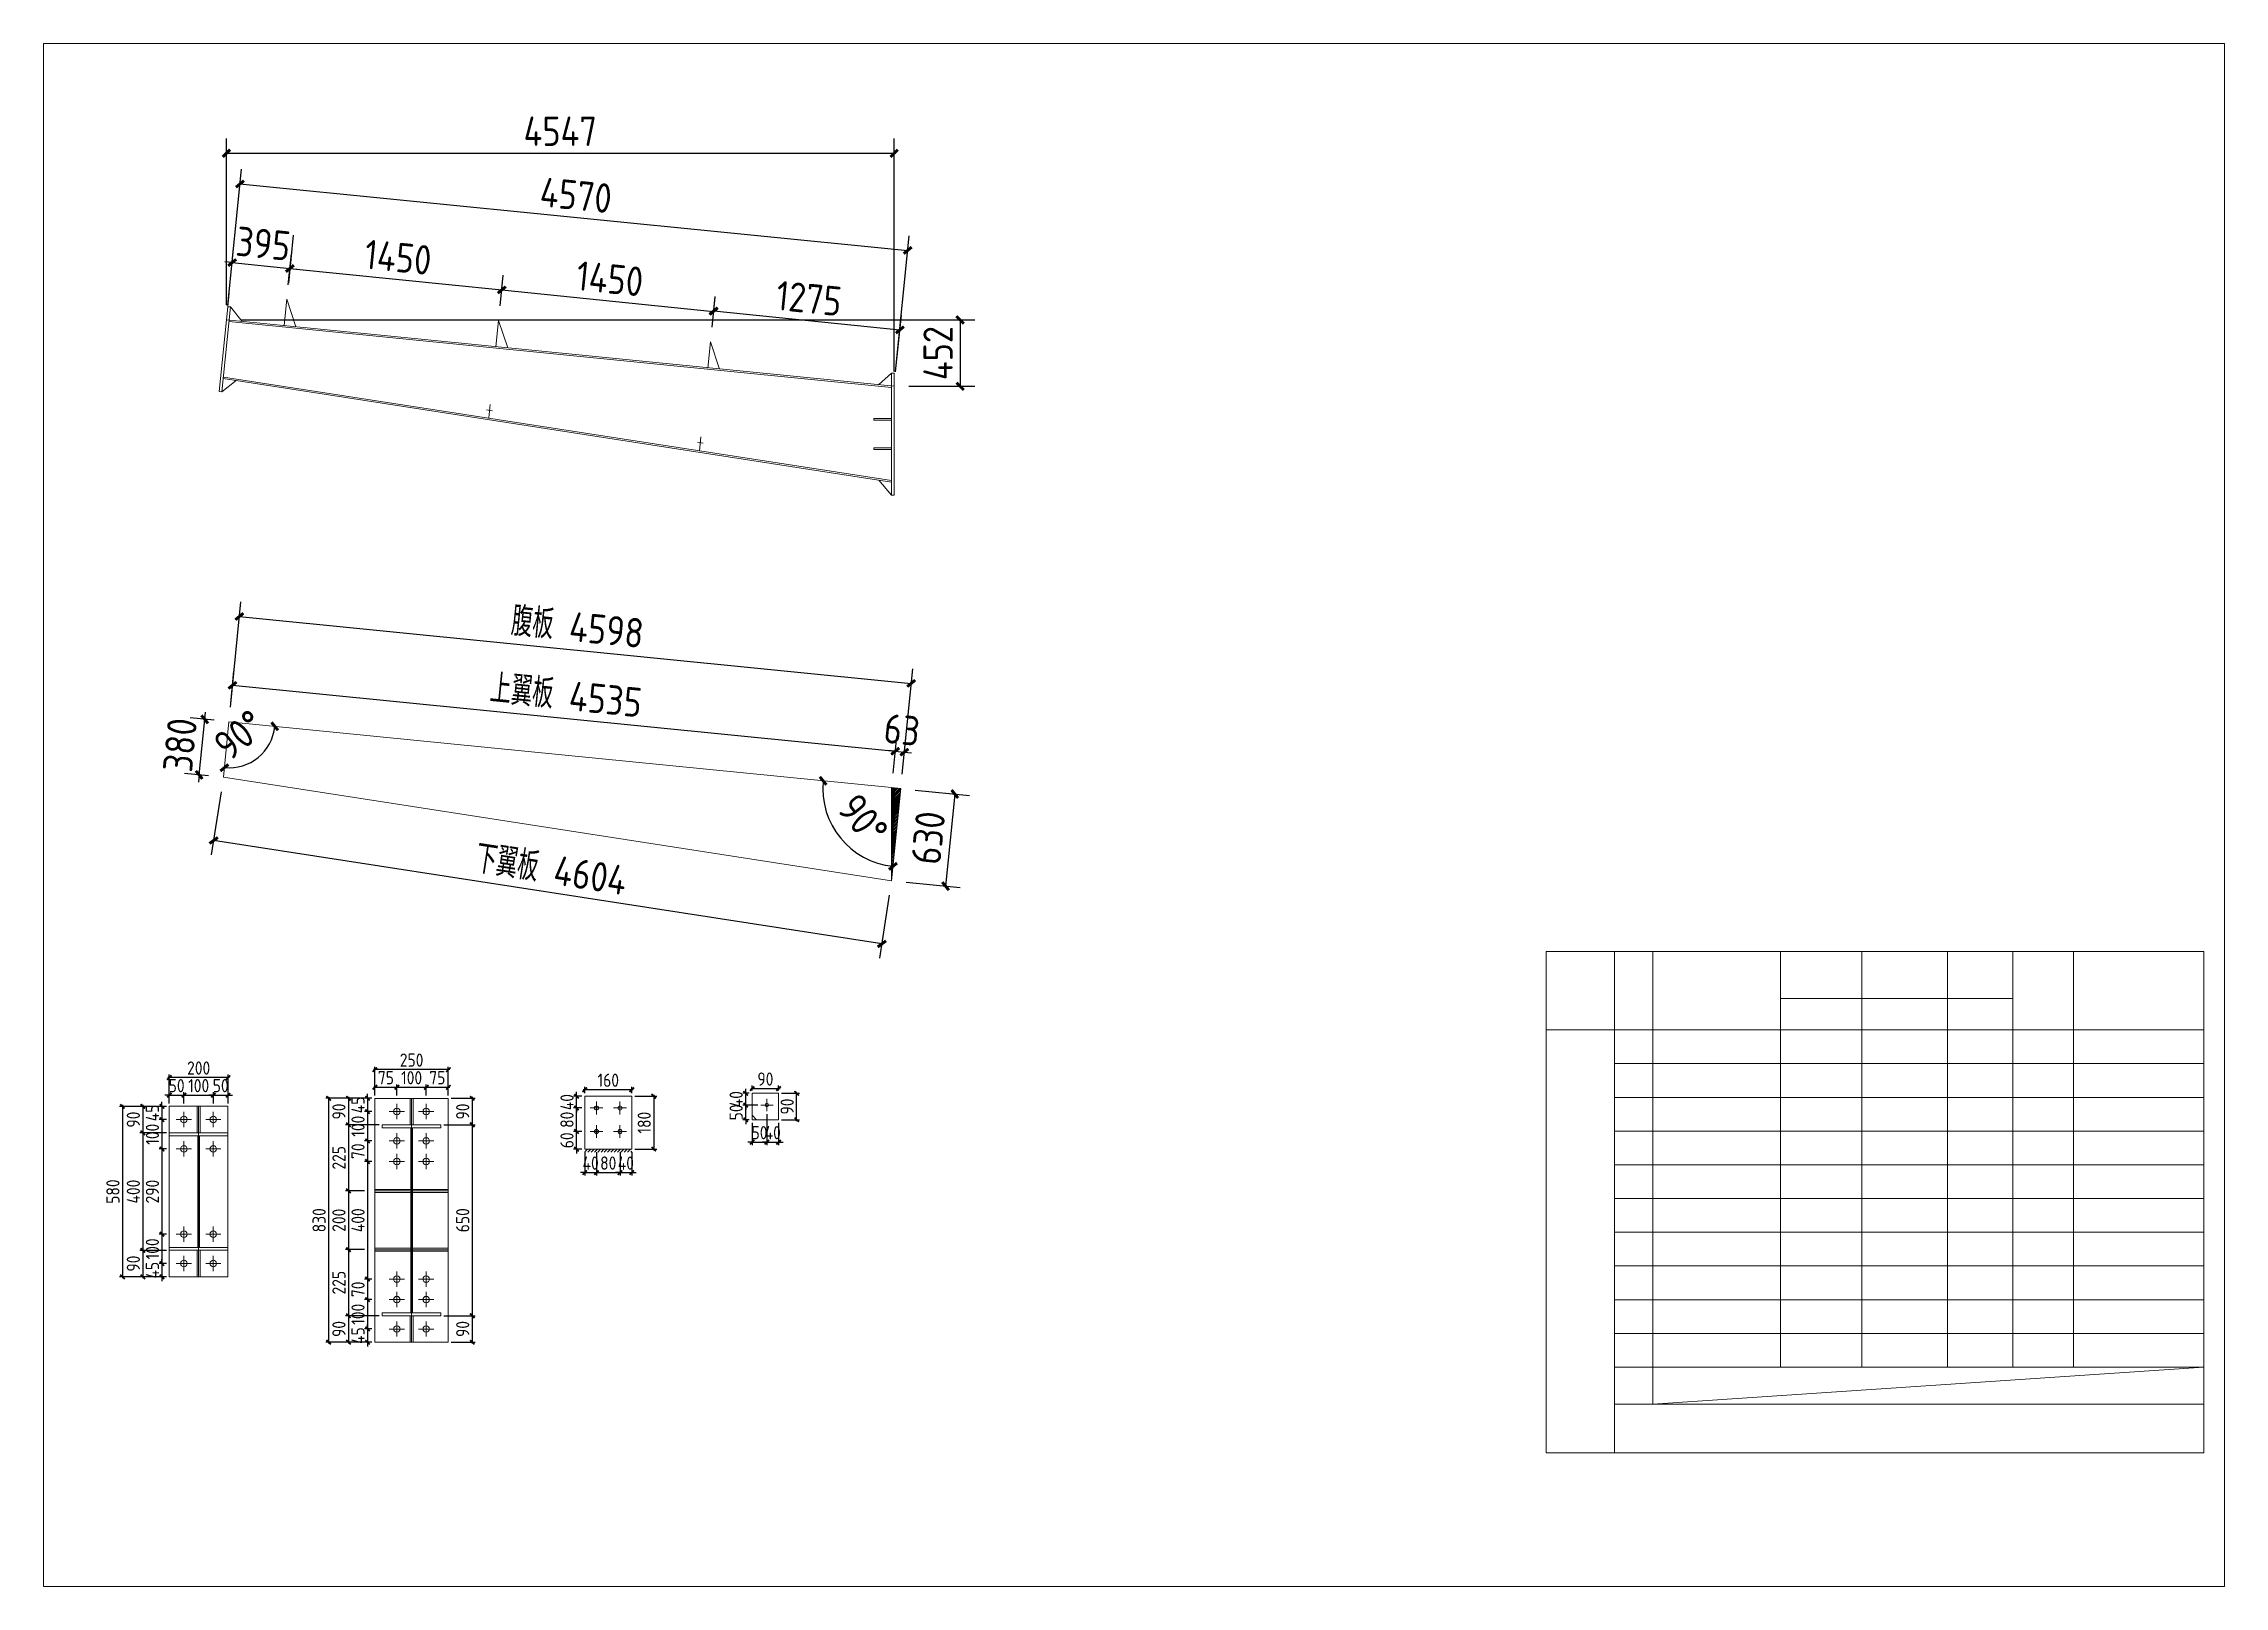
# Model space of a CAD drawing. Extents: x 485428 to 797698, y 56414 to 211814.
# Drawn here: x 704038 to 718888, y 113114 to 123614 of the extents above; entities that cross this region are included whole.
import ezdxf

# ---------------------------------------------------------------- set-up
doc = ezdxf.new("R2010")
doc.units = 0
doc.header["$LTSCALE"] = 1000
doc.header["$MEASUREMENT"] = 0
doc.layers.add('钢架', color=7, linetype='Continuous', lineweight=25)
doc.styles.get("Standard").update_dxf_attribs({"font": 'gbenor.shx', "bigfont": 'gbcbig.shx'})
doc.dimstyles.get("Standard").update_dxf_attribs({"dimscale": 100, "dimtxt": 2, "dimasz": 0.4, "dimexe": 0.5, "dimexo": 1, "dimgap": 0.5, "dimtad": 1, "dimdec": 0, "dimzin": 0, "dimdsep": 46, "dimtxsty": 'Standard', "dimblk": 'ARCHTICK', "dimcen": 0.09, "dimadec": 0, "dimazin": 0, "dimtfac": 1, "dimtdec": 0, "dimtix": 1, "dimtmove": 2, "dimatfit": 3, "dimfxl": 1, "dimtolj": 1, "dimtzin": 0, "dimarcsym": 0})

msp = doc.modelspace()

# ---------------------------------------------------------------- blocks, each defined once
blk = doc.blocks.new('_ArchTick')
at = {"color": 0, "linetype": 'ByBlock', "const_width": 0.4}
blk.add_lwpolyline([(-0.5, -0.5), (0.5, 0.5)], dxfattribs=at)
blk = doc.blocks.new('*D1440')
at = {"color": 3, "lineweight": -2}
for p, q in [((705283, 121834), (705283, 122968)), ((709830, 121382), (709830, 122968)), ((705283, 122868), (709830, 122868))]:
    blk.add_line(p, q, dxfattribs=at)
at = {"layer": 'Defpoints', "color": 0}
for p in [(709830, 122868), (705283, 121734), (709830, 121282)]:
    blk.add_point(p, dxfattribs=at)
at = {"color": 3, "lineweight": -2, "xscale": 50, "yscale": 50, "zscale": 50, "rotation": 180}
blk.add_blockref('_ArchTick', (705283, 122868), dxfattribs=at)
at = {"color": 3, "lineweight": -2, "xscale": 50, "yscale": 50, "zscale": 50}
blk.add_blockref('_ArchTick', (709830, 122868), dxfattribs=at)
at = {"color": 0, "lineweight": 15, "insert": (707556, 123018), "char_height": 200, "attachment_point": 5}
blk.add_mtext('\\A1;4547', dxfattribs=at)
blk = doc.blocks.new('*D1469')
at = {"color": 3, "lineweight": -2}
for p, q in [((705311, 122013), (705332, 122223)), ((705322, 122124), (705273, 122129)), ((705322, 122124), (705715, 122084)), ((705704, 121973), (705725, 122184)), ((705715, 122084), (705765, 122079))]:
    blk.add_line(p, q, dxfattribs=at)
at = {"layer": 'Defpoints', "color": 0}
for p in [(705715, 122084), (705301, 121913), (705694, 121873)]:
    blk.add_point(p, dxfattribs=at)
at = {"color": 3, "lineweight": -2, "xscale": 50, "yscale": 50, "zscale": 50}
for p, rotation in [((705322, 122124), 354.2225783567985), ((705715, 122084), 174.2225783567985)]:
    blk.add_blockref('_ArchTick', p, dxfattribs=dict(at, rotation=rotation))
at = {"color": 0, "lineweight": 15, "insert": (705534, 122253), "char_height": 200, "attachment_point": 5, "rotation": 354.2226}
blk.add_mtext('\\A1;395', dxfattribs=at)
blk = doc.blocks.new('*D1470')
at = {"color": 3, "lineweight": -2}
for p, q in [((705738, 122311), (705705, 121985)), ((705715, 122084), (707158, 121938)), ((707147, 121829), (707168, 122038))]:
    blk.add_line(p, q, dxfattribs=at)
at = {"layer": 'Defpoints', "color": 0}
for p in [(705748, 122410), (707158, 121938), (707137, 121730)]:
    blk.add_point(p, dxfattribs=at)
at = {"color": 3, "lineweight": -2, "xscale": 50, "yscale": 50, "zscale": 50}
for p, rotation in [((705715, 122084), 174.2225783567122), ((707158, 121938), 354.2225783567122)]:
    blk.add_blockref('_ArchTick', p, dxfattribs=dict(at, rotation=rotation))
at = {"color": 0, "lineweight": 15, "insert": (706452, 122160), "char_height": 200, "attachment_point": 5, "rotation": 354.2226}
blk.add_mtext('\\A1;1450', dxfattribs=at)
blk = doc.blocks.new('*D1471')
at = {"color": 3, "lineweight": -2}
for p, q in [((707147, 121829), (707168, 122038)), ((707158, 121938), (708600, 121792)), ((708590, 121685), (708610, 121892))]:
    blk.add_line(p, q, dxfattribs=at)
at = {"layer": 'Defpoints', "color": 0}
for p in [(708600, 121792), (707137, 121730), (708579, 121585)]:
    blk.add_point(p, dxfattribs=at)
at = {"color": 3, "lineweight": -2, "xscale": 50, "yscale": 50, "zscale": 50}
for p, rotation in [((707158, 121938), 174.2225783567122), ((708600, 121792), 354.2225783567122)]:
    blk.add_blockref('_ArchTick', p, dxfattribs=dict(at, rotation=rotation))
at = {"color": 0, "lineweight": 15, "insert": (707894, 122014), "char_height": 200, "attachment_point": 5, "rotation": 354.2226}
blk.add_mtext('\\A1;1450', dxfattribs=at)
blk = doc.blocks.new('*D1446')
at = {"color": 3, "lineweight": -2}
for p, q in [((708590, 121685), (708611, 121894)), ((708601, 121795), (709869, 121666)), ((709840, 121381), (709879, 121766))]:
    blk.add_line(p, q, dxfattribs=at)
at = {"layer": 'Defpoints', "color": 0}
for p in [(709869, 121666), (708579, 121585), (709830, 121282)]:
    blk.add_point(p, dxfattribs=at)
at = {"color": 3, "lineweight": -2, "xscale": 50, "yscale": 50, "zscale": 50}
for p, rotation in [((708601, 121795), 174.2225783567122), ((709869, 121666), 354.2225783567122)]:
    blk.add_blockref('_ArchTick', p, dxfattribs=dict(at, rotation=rotation))
at = {"color": 0, "lineweight": 15, "insert": (709250, 121880), "char_height": 200, "attachment_point": 5, "rotation": 354.2226}
blk.add_mtext('\\A1;1275', dxfattribs=at)
blk = doc.blocks.new('*D1447')
at = {"color": 3, "lineweight": -2}
for p, q in [((705293, 121834), (705385, 122759)), ((705375, 122659), (709922, 122207)), ((709840, 121381), (709932, 122306))]:
    blk.add_line(p, q, dxfattribs=at)
at = {"layer": 'Defpoints', "color": 0}
for p in [(709922, 122207), (705283, 121734), (709830, 121282)]:
    blk.add_point(p, dxfattribs=at)
at = {"color": 3, "lineweight": -2, "xscale": 50, "yscale": 50, "zscale": 50}
for p, rotation in [((705375, 122659), 174.3205979441535), ((709922, 122207), 354.3205979441534)]:
    blk.add_blockref('_ArchTick', p, dxfattribs=dict(at, rotation=rotation))
at = {"color": 0, "lineweight": 15, "insert": (707663, 122582), "char_height": 200, "attachment_point": 5, "rotation": 354.3206}
blk.add_mtext('\\A1;4570', dxfattribs=at)
blk = doc.blocks.new('*D1448')
at = {"color": 0, "lineweight": -2}
blk.add_arc((709875, 118544), 531, 174.3208, 264.2894, dxfattribs=at)
at = {"layer": 'Defpoints', "color": 0}
for p in [(705300, 118999), (709812, 118550), (709875, 118544), (709391, 118325), (709812, 117917)]:
    blk.add_point(p, dxfattribs=at)
at = {"color": 0, "lineweight": -2, "xscale": 50, "yscale": 50, "zscale": 50}
for p, rotation in [((709346, 118597), 84.32083931612516), ((709822, 118015), 354.2894068624973)]:
    blk.add_blockref('_ArchTick', p, dxfattribs=dict(at, rotation=rotation))
at = {"color": 0, "lineweight": 15, "insert": (709618, 118334), "char_height": 200, "attachment_point": 5, "rotation": 309.3051}
blk.add_mtext('\\A1;90°', dxfattribs=at)
blk = doc.blocks.new('*D1449')
at = {"color": 3, "lineweight": -2}
for p, q in [((705200, 119009), (705035, 119025)), ((705097, 118637), (705135, 119015)), ((705135, 119015), (705140, 119065)), ((705162, 118631), (704997, 118647)), ((705097, 118637), (705092, 118588))]:
    blk.add_line(p, q, dxfattribs=at)
at = {"layer": 'Defpoints', "color": 0}
for p in [(705135, 119015), (705300, 118999), (705262, 118621)]:
    blk.add_point(p, dxfattribs=at)
at = {"color": 3, "lineweight": -2, "xscale": 50, "yscale": 50, "zscale": 50}
for p, rotation in [((705135, 119015), 264.2894068624873), ((705097, 118637), 84.2894068624873)]:
    blk.add_blockref('_ArchTick', p, dxfattribs=dict(at, rotation=rotation))
at = {"color": 0, "lineweight": 15, "insert": (704967, 118841), "char_height": 200, "attachment_point": 5, "rotation": 84.2894}
blk.add_mtext('\\A1;380', dxfattribs=at)
blk = doc.blocks.new('*D1425')
at = {"color": 3, "lineweight": -2}
for p, q in [((705310, 119098), (705334, 119346)), ((705324, 119247), (709837, 118798)), ((709822, 118650), (709847, 118898))]:
    blk.add_line(p, q, dxfattribs=at)
at = {"layer": 'Defpoints', "color": 0}
for p in [(705300, 118999), (709837, 118798), (709812, 118550)]:
    blk.add_point(p, dxfattribs=at)
at = {"color": 3, "lineweight": -2, "xscale": 50, "yscale": 50, "zscale": 50}
for p, rotation in [((705324, 119247), 174.320839316125), ((709837, 118798), 354.320839316125)]:
    blk.add_blockref('_ArchTick', p, dxfattribs=dict(at, rotation=rotation))
at = {"color": 0, "lineweight": 15, "insert": (707596, 119178), "char_height": 200, "attachment_point": 5, "rotation": 354.3208}
blk.add_mtext('\\A1;上翼板 4535', dxfattribs=at)
blk = doc.blocks.new('*D1450')
at = {"color": 3, "lineweight": -2}
for p, q in [((709837, 118798), (709787, 118803)), ((709822, 118650), (709847, 118898)), ((709885, 118643), (709909, 118891)), ((709837, 118798), (709899, 118792)), ((709899, 118792), (709949, 118787))]:
    blk.add_line(p, q, dxfattribs=at)
at = {"layer": 'Defpoints', "color": 0}
for p in [(709899, 118792), (709812, 118550), (709875, 118544)]:
    blk.add_point(p, dxfattribs=at)
at = {"color": 3, "lineweight": -2, "xscale": 50, "yscale": 50, "zscale": 50}
for p, rotation in [((709837, 118798), 354.2894068624249), ((709899, 118792), 174.2894068624249)]:
    blk.add_blockref('_ArchTick', p, dxfattribs=dict(at, rotation=rotation))
at = {"color": 0, "lineweight": 15, "insert": (709883, 118944), "char_height": 200, "attachment_point": 5, "rotation": 354.2894}
blk.add_mtext('\\A1;63', dxfattribs=at)
blk = doc.blocks.new('*D1451')
at = {"color": 3, "lineweight": -2}
for p, q in [((705247, 118522), (705180, 118092)), ((709746, 117487), (705196, 118191)), ((709797, 117818), (709730, 117389))]:
    blk.add_line(p, q, dxfattribs=at)
at = {"layer": 'Defpoints', "color": 0}
for p in [(705262, 118621), (705196, 118191), (709812, 117917)]:
    blk.add_point(p, dxfattribs=at)
at = {"color": 3, "lineweight": -2, "xscale": 50, "yscale": 50, "zscale": 50}
for p, rotation in [((705196, 118191), 171.208427733569), ((709746, 117487), 351.208427733569)]:
    blk.add_blockref('_ArchTick', p, dxfattribs=dict(at, rotation=rotation))
at = {"color": 0, "lineweight": 15, "insert": (707494, 117994), "char_height": 200, "attachment_point": 5, "rotation": 351.2084}
blk.add_mtext('\\A1;下翼板 4604', dxfattribs=at)
blk = doc.blocks.new('*D1452')
at = {"color": 3, "lineweight": -2}
for p, q in [((709974, 118534), (710343, 118497)), ((710243, 118507), (710180, 117880)), ((709911, 117907), (710280, 117870))]:
    blk.add_line(p, q, dxfattribs=at)
at = {"layer": 'Defpoints', "color": 0}
for p in [(709875, 118544), (709812, 117917), (710180, 117880)]:
    blk.add_point(p, dxfattribs=at)
at = {"color": 3, "lineweight": -2, "xscale": 50, "yscale": 50, "zscale": 50}
for p, rotation in [((710243, 118507), 84.28940686249801), ((710180, 117880), 264.289406862498)]:
    blk.add_blockref('_ArchTick', p, dxfattribs=dict(at, rotation=rotation))
at = {"color": 0, "lineweight": 15, "insert": (710062, 118209), "char_height": 200, "attachment_point": 5, "rotation": 84.2894}
blk.add_mtext('\\A1;630', dxfattribs=at)
blk = doc.blocks.new('*D1453')
at = {"color": 3, "lineweight": -2}
for p, q in [((704894, 116457), (704864, 116457)), ((704894, 116401), (704894, 116477)), ((704894, 116457), (704994, 116457)), ((704994, 116401), (704994, 116477)), ((704994, 116457), (705024, 116457))]:
    blk.add_line(p, q, dxfattribs=at)
at = {"layer": 'Defpoints', "color": 0}
for p in [(704994, 116457), (704894, 116381), (704994, 116381)]:
    blk.add_point(p, dxfattribs=at)
at = {"color": 3, "lineweight": -2, "xscale": 30, "yscale": 30, "zscale": 30}
blk.add_blockref('_ArchTick', (704894, 116457), dxfattribs=at)
at = {"color": 3, "lineweight": -2, "xscale": 30, "yscale": 30, "zscale": 30, "rotation": 180}
blk.add_blockref('_ArchTick', (704994, 116457), dxfattribs=at)
at = {"color": 0, "lineweight": 15, "insert": (704944, 116522), "char_height": 90, "attachment_point": 5}
blk.add_mtext('\\A1;50', dxfattribs=at)
blk = doc.blocks.new('*D1426')
at = {"color": 3, "lineweight": -2}
for p, q in [((704984, 116457), (705204, 116457)), ((704994, 116401), (704994, 116477)), ((705194, 116401), (705194, 116477))]:
    blk.add_line(p, q, dxfattribs=at)
at = {"layer": 'Defpoints', "color": 0}
for p in [(705194, 116457), (704994, 116381), (705194, 116381)]:
    blk.add_point(p, dxfattribs=at)
at = {"color": 3, "lineweight": -2, "xscale": 30, "yscale": 30, "zscale": 30, "rotation": 180}
blk.add_blockref('_ArchTick', (704994, 116457), dxfattribs=at)
at = {"color": 3, "lineweight": -2, "xscale": 30, "yscale": 30, "zscale": 30}
blk.add_blockref('_ArchTick', (705194, 116457), dxfattribs=at)
at = {"color": 0, "lineweight": 15, "insert": (705094, 116522), "char_height": 90, "attachment_point": 5}
blk.add_mtext('\\A1;100', dxfattribs=at)
blk = doc.blocks.new('*D1454')
at = {"color": 3, "lineweight": -2}
for p, q in [((705194, 116457), (705164, 116457)), ((705194, 116401), (705194, 116477)), ((705194, 116457), (705294, 116457)), ((705294, 116401), (705294, 116477)), ((705294, 116457), (705324, 116457))]:
    blk.add_line(p, q, dxfattribs=at)
at = {"layer": 'Defpoints', "color": 0}
for p in [(705294, 116457), (705194, 116381), (705294, 116381)]:
    blk.add_point(p, dxfattribs=at)
at = {"color": 3, "lineweight": -2, "xscale": 30, "yscale": 30, "zscale": 30}
blk.add_blockref('_ArchTick', (705194, 116457), dxfattribs=at)
at = {"color": 3, "lineweight": -2, "xscale": 30, "yscale": 30, "zscale": 30, "rotation": 180}
blk.add_blockref('_ArchTick', (705294, 116457), dxfattribs=at)
at = {"color": 0, "lineweight": 15, "insert": (705244, 116522), "char_height": 90, "attachment_point": 5}
blk.add_mtext('\\A1;50', dxfattribs=at)
blk = doc.blocks.new('*D1427')
at = {"color": 3, "lineweight": -2}
for p, q in [((704874, 116381), (704824, 116381)), ((704874, 116291), (704824, 116291)), ((704844, 116381), (704844, 116411)), ((704844, 116381), (704844, 116291)), ((704844, 116291), (704844, 116261))]:
    blk.add_line(p, q, dxfattribs=at)
at = {"layer": 'Defpoints', "color": 0}
for p in [(704844, 116291), (704894, 116381), (704894, 116291)]:
    blk.add_point(p, dxfattribs=at)
at = {"color": 3, "lineweight": -2, "xscale": 30, "yscale": 30, "zscale": 30}
for p, rotation in [((704844, 116381), 270), ((704844, 116291), 90)]:
    blk.add_blockref('_ArchTick', p, dxfattribs=dict(at, rotation=rotation))
at = {"color": 0, "lineweight": 15, "insert": (704779, 116336), "char_height": 90, "attachment_point": 5, "rotation": 90}
blk.add_mtext('\\A1;45', dxfattribs=at)
blk = doc.blocks.new('*D1428')
at = {"color": 3, "lineweight": -2}
for p, q in [((704874, 116291), (704824, 116291)), ((704844, 116301), (704844, 116081)), ((704874, 116091), (704824, 116091))]:
    blk.add_line(p, q, dxfattribs=at)
at = {"layer": 'Defpoints', "color": 0}
for p in [(704894, 116291), (704844, 116091), (704894, 116091)]:
    blk.add_point(p, dxfattribs=at)
at = {"color": 3, "lineweight": -2, "xscale": 30, "yscale": 30, "zscale": 30}
for p, rotation in [((704844, 116291), 90), ((704844, 116091), 270)]:
    blk.add_blockref('_ArchTick', p, dxfattribs=dict(at, rotation=rotation))
at = {"color": 0, "lineweight": 15, "insert": (704779, 116191), "char_height": 90, "attachment_point": 5, "rotation": 90}
blk.add_mtext('\\A1;100', dxfattribs=at)
blk = doc.blocks.new('*D1429')
at = {"color": 3, "lineweight": -2}
for p, q in [((704874, 116091), (704824, 116091)), ((704844, 116101), (704844, 115501)), ((704874, 115511), (704824, 115511))]:
    blk.add_line(p, q, dxfattribs=at)
at = {"layer": 'Defpoints', "color": 0}
for p in [(704894, 116091), (704844, 115511), (704894, 115511)]:
    blk.add_point(p, dxfattribs=at)
at = {"color": 3, "lineweight": -2, "xscale": 30, "yscale": 30, "zscale": 30}
for p, rotation in [((704844, 116091), 90), ((704844, 115511), 270)]:
    blk.add_blockref('_ArchTick', p, dxfattribs=dict(at, rotation=rotation))
at = {"color": 0, "lineweight": 15, "insert": (704779, 115801), "char_height": 90, "attachment_point": 5, "rotation": 90}
blk.add_mtext('\\A1;290', dxfattribs=at)
blk = doc.blocks.new('*D1430')
at = {"color": 3, "lineweight": -2}
for p, q in [((704874, 115511), (704824, 115511)), ((704844, 115521), (704844, 115301)), ((704874, 115311), (704824, 115311))]:
    blk.add_line(p, q, dxfattribs=at)
at = {"layer": 'Defpoints', "color": 0}
for p in [(704894, 115511), (704844, 115311), (704894, 115311)]:
    blk.add_point(p, dxfattribs=at)
at = {"color": 3, "lineweight": -2, "xscale": 30, "yscale": 30, "zscale": 30}
for p, rotation in [((704844, 115511), 90), ((704844, 115311), 270)]:
    blk.add_blockref('_ArchTick', p, dxfattribs=dict(at, rotation=rotation))
at = {"color": 0, "lineweight": 15, "insert": (704779, 115411), "char_height": 90, "attachment_point": 5, "rotation": 90}
blk.add_mtext('\\A1;100', dxfattribs=at)
blk = doc.blocks.new('*D1431')
at = {"color": 3, "lineweight": -2}
for p, q in [((704874, 115311), (704824, 115311)), ((704844, 115311), (704844, 115341)), ((704844, 115311), (704844, 115221)), ((704874, 115221), (704824, 115221)), ((704844, 115221), (704844, 115191))]:
    blk.add_line(p, q, dxfattribs=at)
at = {"layer": 'Defpoints', "color": 0}
for p in [(704894, 115311), (704844, 115221), (704894, 115221)]:
    blk.add_point(p, dxfattribs=at)
at = {"color": 3, "lineweight": -2, "xscale": 30, "yscale": 30, "zscale": 30}
for p, rotation in [((704844, 115311), 270), ((704844, 115221), 90)]:
    blk.add_blockref('_ArchTick', p, dxfattribs=dict(at, rotation=rotation))
at = {"color": 0, "lineweight": 15, "insert": (704779, 115266), "char_height": 90, "attachment_point": 5, "rotation": 90}
blk.add_mtext('\\A1;45', dxfattribs=at)
blk = doc.blocks.new('*D1455')
at = {"color": 3, "lineweight": -2}
for p, q in [((704874, 116381), (704694, 116381)), ((704714, 116391), (704714, 116191)), ((704874, 116201), (704694, 116201))]:
    blk.add_line(p, q, dxfattribs=at)
at = {"layer": 'Defpoints', "color": 0}
for p in [(704894, 116381), (704714, 116201), (704894, 116201)]:
    blk.add_point(p, dxfattribs=at)
at = {"color": 3, "lineweight": -2, "xscale": 30, "yscale": 30, "zscale": 30}
for p, rotation in [((704714, 116381), 90), ((704714, 116201), 270)]:
    blk.add_blockref('_ArchTick', p, dxfattribs=dict(at, rotation=rotation))
at = {"color": 0, "lineweight": 15, "insert": (704649, 116291), "char_height": 90, "attachment_point": 5, "rotation": 90}
blk.add_mtext('\\A1;90', dxfattribs=at)
blk = doc.blocks.new('*D1456')
at = {"color": 3, "lineweight": -2}
for p, q in [((704874, 116201), (704694, 116201)), ((704714, 116211), (704714, 115391)), ((704874, 115401), (704694, 115401))]:
    blk.add_line(p, q, dxfattribs=at)
at = {"layer": 'Defpoints', "color": 0}
for p in [(704894, 116201), (704714, 115401), (704894, 115401)]:
    blk.add_point(p, dxfattribs=at)
at = {"color": 3, "lineweight": -2, "xscale": 30, "yscale": 30, "zscale": 30}
for p, rotation in [((704714, 116201), 90), ((704714, 115401), 270)]:
    blk.add_blockref('_ArchTick', p, dxfattribs=dict(at, rotation=rotation))
at = {"color": 0, "lineweight": 15, "insert": (704649, 115801), "char_height": 90, "attachment_point": 5, "rotation": 90}
blk.add_mtext('\\A1;400', dxfattribs=at)
blk = doc.blocks.new('*D1457')
at = {"color": 3, "lineweight": -2}
for p, q in [((704874, 115401), (704694, 115401)), ((704714, 115411), (704714, 115211)), ((704874, 115221), (704694, 115221))]:
    blk.add_line(p, q, dxfattribs=at)
at = {"layer": 'Defpoints', "color": 0}
for p in [(704894, 115401), (704714, 115221), (704894, 115221)]:
    blk.add_point(p, dxfattribs=at)
at = {"color": 3, "lineweight": -2, "xscale": 30, "yscale": 30, "zscale": 30}
for p, rotation in [((704714, 115401), 90), ((704714, 115221), 270)]:
    blk.add_blockref('_ArchTick', p, dxfattribs=dict(at, rotation=rotation))
at = {"color": 0, "lineweight": 15, "insert": (704649, 115311), "char_height": 90, "attachment_point": 5, "rotation": 90}
blk.add_mtext('\\A1;90', dxfattribs=at)
blk = doc.blocks.new('*D1458')
at = {"color": 3, "lineweight": -2}
for p, q in [((704874, 116381), (704555, 116381)), ((704575, 116391), (704575, 115211)), ((704874, 115221), (704555, 115221))]:
    blk.add_line(p, q, dxfattribs=at)
at = {"layer": 'Defpoints', "color": 0}
for p in [(704894, 116381), (704575, 115221), (704894, 115221)]:
    blk.add_point(p, dxfattribs=at)
at = {"color": 3, "lineweight": -2, "xscale": 30, "yscale": 30, "zscale": 30}
for p, rotation in [((704575, 116381), 90), ((704575, 115221), 270)]:
    blk.add_blockref('_ArchTick', p, dxfattribs=dict(at, rotation=rotation))
at = {"color": 0, "lineweight": 15, "insert": (704510, 115801), "char_height": 90, "attachment_point": 5, "rotation": 90}
blk.add_mtext('\\A1;580', dxfattribs=at)
blk = doc.blocks.new('*D1459')
at = {"color": 3, "lineweight": -2}
for p, q in [((705304, 116577), (704884, 116577)), ((704894, 116401), (704894, 116597)), ((705294, 116401), (705294, 116597))]:
    blk.add_line(p, q, dxfattribs=at)
at = {"layer": 'Defpoints', "color": 0}
for p in [(704894, 116577), (704894, 116381), (705294, 116381)]:
    blk.add_point(p, dxfattribs=at)
at = {"color": 3, "lineweight": -2, "xscale": 30, "yscale": 30, "zscale": 30, "rotation": 180}
blk.add_blockref('_ArchTick', (704894, 116577), dxfattribs=at)
at = {"color": 3, "lineweight": -2, "xscale": 30, "yscale": 30, "zscale": 30}
blk.add_blockref('_ArchTick', (705294, 116577), dxfattribs=at)
at = {"color": 0, "lineweight": 15, "insert": (705094, 116642), "char_height": 90, "attachment_point": 5}
blk.add_mtext('\\A1;200', dxfattribs=at)
blk = doc.blocks.new('*D1460')
at = {"color": 3, "lineweight": -2}
for p, q in [((706284, 116511), (706454, 116511)), ((706294, 116456), (706294, 116531)), ((706444, 116456), (706444, 116531))]:
    blk.add_line(p, q, dxfattribs=at)
at = {"layer": 'Defpoints', "color": 0}
for p in [(706294, 116436), (706444, 116511), (706444, 116436)]:
    blk.add_point(p, dxfattribs=at)
at = {"color": 3, "lineweight": -2, "xscale": 30, "yscale": 30, "zscale": 30, "rotation": 180}
blk.add_blockref('_ArchTick', (706294, 116511), dxfattribs=at)
at = {"color": 3, "lineweight": -2, "xscale": 30, "yscale": 30, "zscale": 30}
blk.add_blockref('_ArchTick', (706444, 116511), dxfattribs=at)
at = {"color": 0, "lineweight": 15, "insert": (706369, 116576), "char_height": 90, "attachment_point": 5}
blk.add_mtext('\\A1;75', dxfattribs=at)
blk = doc.blocks.new('*D1432')
at = {"color": 3, "lineweight": -2}
for p, q in [((706434, 116511), (706654, 116511)), ((706444, 116456), (706444, 116531)), ((706644, 116456), (706644, 116531))]:
    blk.add_line(p, q, dxfattribs=at)
at = {"layer": 'Defpoints', "color": 0}
for p in [(706444, 116436), (706644, 116511), (706644, 116436)]:
    blk.add_point(p, dxfattribs=at)
at = {"color": 3, "lineweight": -2, "xscale": 30, "yscale": 30, "zscale": 30, "rotation": 180}
blk.add_blockref('_ArchTick', (706444, 116511), dxfattribs=at)
at = {"color": 3, "lineweight": -2, "xscale": 30, "yscale": 30, "zscale": 30}
blk.add_blockref('_ArchTick', (706644, 116511), dxfattribs=at)
at = {"color": 0, "lineweight": 15, "insert": (706544, 116576), "char_height": 90, "attachment_point": 5}
blk.add_mtext('\\A1;100', dxfattribs=at)
blk = doc.blocks.new('*D1461')
at = {"color": 3, "lineweight": -2}
for p, q in [((706634, 116511), (706804, 116511)), ((706644, 116456), (706644, 116531)), ((706794, 116456), (706794, 116531))]:
    blk.add_line(p, q, dxfattribs=at)
at = {"layer": 'Defpoints', "color": 0}
for p in [(706644, 116436), (706794, 116511), (706794, 116436)]:
    blk.add_point(p, dxfattribs=at)
at = {"color": 3, "lineweight": -2, "xscale": 30, "yscale": 30, "zscale": 30, "rotation": 180}
blk.add_blockref('_ArchTick', (706644, 116511), dxfattribs=at)
at = {"color": 3, "lineweight": -2, "xscale": 30, "yscale": 30, "zscale": 30}
blk.add_blockref('_ArchTick', (706794, 116511), dxfattribs=at)
at = {"color": 0, "lineweight": 15, "insert": (706719, 116576), "char_height": 90, "attachment_point": 5}
blk.add_mtext('\\A1;75', dxfattribs=at)
blk = doc.blocks.new('*D1433')
at = {"color": 3, "lineweight": -2}
for p, q in [((706274, 116436), (706224, 116436)), ((706244, 116436), (706244, 116466)), ((706244, 116436), (706244, 116346)), ((706274, 116346), (706224, 116346)), ((706244, 116346), (706244, 116316))]:
    blk.add_line(p, q, dxfattribs=at)
at = {"layer": 'Defpoints', "color": 0}
for p in [(706294, 116436), (706244, 116346), (706294, 116346)]:
    blk.add_point(p, dxfattribs=at)
at = {"color": 3, "lineweight": -2, "xscale": 30, "yscale": 30, "zscale": 30}
for p, rotation in [((706244, 116436), 270), ((706244, 116346), 90)]:
    blk.add_blockref('_ArchTick', p, dxfattribs=dict(at, rotation=rotation))
at = {"color": 0, "lineweight": 15, "insert": (706179, 116391), "char_height": 90, "attachment_point": 5, "rotation": 90}
blk.add_mtext('\\A1;45', dxfattribs=at)
blk = doc.blocks.new('*D1434')
at = {"color": 3, "lineweight": -2}
for p, q in [((706274, 116346), (706224, 116346)), ((706244, 116356), (706244, 116136)), ((706274, 116146), (706224, 116146))]:
    blk.add_line(p, q, dxfattribs=at)
at = {"layer": 'Defpoints', "color": 0}
for p in [(706294, 116346), (706244, 116146), (706294, 116146)]:
    blk.add_point(p, dxfattribs=at)
at = {"color": 3, "lineweight": -2, "xscale": 30, "yscale": 30, "zscale": 30}
for p, rotation in [((706244, 116346), 90), ((706244, 116146), 270)]:
    blk.add_blockref('_ArchTick', p, dxfattribs=dict(at, rotation=rotation))
at = {"color": 0, "lineweight": 15, "insert": (706179, 116246), "char_height": 90, "attachment_point": 5, "rotation": 90}
blk.add_mtext('\\A1;100', dxfattribs=at)
blk = doc.blocks.new('*D1435')
at = {"color": 3, "lineweight": -2}
for p, q in [((706274, 116146), (706224, 116146)), ((706244, 116156), (706244, 115996)), ((706274, 116006), (706224, 116006))]:
    blk.add_line(p, q, dxfattribs=at)
at = {"layer": 'Defpoints', "color": 0}
for p in [(706294, 116146), (706244, 116006), (706294, 116006)]:
    blk.add_point(p, dxfattribs=at)
at = {"color": 3, "lineweight": -2, "xscale": 30, "yscale": 30, "zscale": 30}
for p, rotation in [((706244, 116146), 90), ((706244, 116006), 270)]:
    blk.add_blockref('_ArchTick', p, dxfattribs=dict(at, rotation=rotation))
at = {"color": 0, "lineweight": 15, "insert": (706179, 116076), "char_height": 90, "attachment_point": 5, "rotation": 90}
blk.add_mtext('\\A1;70', dxfattribs=at)
blk = doc.blocks.new('*D1436')
at = {"color": 3, "lineweight": -2}
for p, q in [((706274, 116006), (706224, 116006)), ((706244, 116016), (706244, 115196)), ((706274, 115206), (706224, 115206))]:
    blk.add_line(p, q, dxfattribs=at)
at = {"layer": 'Defpoints', "color": 0}
for p in [(706294, 116006), (706244, 115206), (706294, 115206)]:
    blk.add_point(p, dxfattribs=at)
at = {"color": 3, "lineweight": -2, "xscale": 30, "yscale": 30, "zscale": 30}
for p, rotation in [((706244, 116006), 90), ((706244, 115206), 270)]:
    blk.add_blockref('_ArchTick', p, dxfattribs=dict(at, rotation=rotation))
at = {"color": 0, "lineweight": 15, "insert": (706179, 115606), "char_height": 90, "attachment_point": 5, "rotation": 90}
blk.add_mtext('\\A1;400', dxfattribs=at)
blk = doc.blocks.new('*D1437')
at = {"color": 3, "lineweight": -2}
for p, q in [((706274, 115206), (706224, 115206)), ((706244, 115216), (706244, 115056)), ((706274, 115066), (706224, 115066))]:
    blk.add_line(p, q, dxfattribs=at)
at = {"layer": 'Defpoints', "color": 0}
for p in [(706294, 115206), (706244, 115066), (706294, 115066)]:
    blk.add_point(p, dxfattribs=at)
at = {"color": 3, "lineweight": -2, "xscale": 30, "yscale": 30, "zscale": 30}
for p, rotation in [((706244, 115206), 90), ((706244, 115066), 270)]:
    blk.add_blockref('_ArchTick', p, dxfattribs=dict(at, rotation=rotation))
at = {"color": 0, "lineweight": 15, "insert": (706179, 115136), "char_height": 90, "attachment_point": 5, "rotation": 90}
blk.add_mtext('\\A1;70', dxfattribs=at)
blk = doc.blocks.new('*D1438')
at = {"color": 3, "lineweight": -2}
for p, q in [((706274, 115066), (706224, 115066)), ((706244, 115076), (706244, 114856)), ((706274, 114866), (706224, 114866))]:
    blk.add_line(p, q, dxfattribs=at)
at = {"layer": 'Defpoints', "color": 0}
for p in [(706294, 115066), (706244, 114866), (706294, 114866)]:
    blk.add_point(p, dxfattribs=at)
at = {"color": 3, "lineweight": -2, "xscale": 30, "yscale": 30, "zscale": 30}
for p, rotation in [((706244, 115066), 90), ((706244, 114866), 270)]:
    blk.add_blockref('_ArchTick', p, dxfattribs=dict(at, rotation=rotation))
at = {"color": 0, "lineweight": 15, "insert": (706179, 114966), "char_height": 90, "attachment_point": 5, "rotation": 90}
blk.add_mtext('\\A1;100', dxfattribs=at)
blk = doc.blocks.new('*D1462')
at = {"color": 3, "lineweight": -2}
for p, q in [((706274, 114866), (706224, 114866)), ((706244, 114866), (706244, 114896)), ((706244, 114866), (706244, 114776)), ((706274, 114776), (706224, 114776)), ((706244, 114776), (706244, 114746))]:
    blk.add_line(p, q, dxfattribs=at)
at = {"layer": 'Defpoints', "color": 0}
for p in [(706294, 114866), (706244, 114776), (706294, 114776)]:
    blk.add_point(p, dxfattribs=at)
at = {"color": 3, "lineweight": -2, "xscale": 30, "yscale": 30, "zscale": 30}
for p, rotation in [((706244, 114866), 270), ((706244, 114776), 90)]:
    blk.add_blockref('_ArchTick', p, dxfattribs=dict(at, rotation=rotation))
at = {"color": 0, "lineweight": 15, "insert": (706179, 114821), "char_height": 90, "attachment_point": 5, "rotation": 90}
blk.add_mtext('\\A1;45', dxfattribs=at)
blk = doc.blocks.new('*D1463')
at = {"color": 3, "lineweight": -2}
for p, q in [((706274, 116436), (706094, 116436)), ((706114, 116446), (706114, 116246)), ((706324, 116256), (706094, 116256))]:
    blk.add_line(p, q, dxfattribs=at)
at = {"layer": 'Defpoints', "color": 0}
for p in [(706294, 116436), (706114, 116256), (706344, 116256)]:
    blk.add_point(p, dxfattribs=at)
at = {"color": 3, "lineweight": -2, "xscale": 30, "yscale": 30, "zscale": 30}
for p, rotation in [((706114, 116436), 90), ((706114, 116256), 270)]:
    blk.add_blockref('_ArchTick', p, dxfattribs=dict(at, rotation=rotation))
at = {"color": 0, "lineweight": 15, "insert": (706049, 116346), "char_height": 90, "attachment_point": 5, "rotation": 90}
blk.add_mtext('\\A1;90', dxfattribs=at)
blk = doc.blocks.new('*D1464')
at = {"color": 3, "lineweight": -2}
for p, q in [((706324, 116256), (706094, 116256)), ((706114, 116266), (706114, 115796)), ((706224, 115806), (706094, 115806))]:
    blk.add_line(p, q, dxfattribs=at)
at = {"layer": 'Defpoints', "color": 0}
for p in [(706344, 116256), (706114, 115806), (706244, 115806)]:
    blk.add_point(p, dxfattribs=at)
at = {"color": 3, "lineweight": -2, "xscale": 30, "yscale": 30, "zscale": 30}
for p, rotation in [((706114, 116256), 90), ((706114, 115806), 270)]:
    blk.add_blockref('_ArchTick', p, dxfattribs=dict(at, rotation=rotation))
at = {"color": 0, "lineweight": 15, "insert": (706049, 116031), "char_height": 90, "attachment_point": 5, "rotation": 90}
blk.add_mtext('\\A1;225', dxfattribs=at)
blk = doc.blocks.new('*D1439')
at = {"color": 3, "lineweight": -2}
for p, q in [((706224, 115806), (706094, 115806)), ((706114, 115816), (706114, 115396)), ((706224, 115406), (706094, 115406))]:
    blk.add_line(p, q, dxfattribs=at)
at = {"layer": 'Defpoints', "color": 0}
for p in [(706244, 115806), (706114, 115406), (706244, 115406)]:
    blk.add_point(p, dxfattribs=at)
at = {"color": 3, "lineweight": -2, "xscale": 30, "yscale": 30, "zscale": 30}
for p, rotation in [((706114, 115806), 90), ((706114, 115406), 270)]:
    blk.add_blockref('_ArchTick', p, dxfattribs=dict(at, rotation=rotation))
at = {"color": 0, "lineweight": 15, "insert": (706049, 115606), "char_height": 90, "attachment_point": 5, "rotation": 90}
blk.add_mtext('\\A1;200', dxfattribs=at)
blk = doc.blocks.new('*D1465')
at = {"color": 3, "lineweight": -2}
for p, q in [((706224, 115406), (706094, 115406)), ((706114, 115416), (706114, 114946)), ((706324, 114956), (706094, 114956))]:
    blk.add_line(p, q, dxfattribs=at)
at = {"layer": 'Defpoints', "color": 0}
for p in [(706244, 115406), (706114, 114956), (706344, 114956)]:
    blk.add_point(p, dxfattribs=at)
at = {"color": 3, "lineweight": -2, "xscale": 30, "yscale": 30, "zscale": 30}
for p, rotation in [((706114, 115406), 90), ((706114, 114956), 270)]:
    blk.add_blockref('_ArchTick', p, dxfattribs=dict(at, rotation=rotation))
at = {"color": 0, "lineweight": 15, "insert": (706049, 115181), "char_height": 90, "attachment_point": 5, "rotation": 90}
blk.add_mtext('\\A1;225', dxfattribs=at)
blk = doc.blocks.new('*D1466')
at = {"color": 3, "lineweight": -2}
for p, q in [((706324, 114956), (706094, 114956)), ((706114, 114966), (706114, 114766)), ((706274, 114776), (706094, 114776))]:
    blk.add_line(p, q, dxfattribs=at)
at = {"layer": 'Defpoints', "color": 0}
for p in [(706344, 114956), (706114, 114776), (706294, 114776)]:
    blk.add_point(p, dxfattribs=at)
at = {"color": 3, "lineweight": -2, "xscale": 30, "yscale": 30, "zscale": 30}
for p, rotation in [((706114, 114956), 90), ((706114, 114776), 270)]:
    blk.add_blockref('_ArchTick', p, dxfattribs=dict(at, rotation=rotation))
at = {"color": 0, "lineweight": 15, "insert": (706049, 114866), "char_height": 90, "attachment_point": 5, "rotation": 90}
blk.add_mtext('\\A1;90', dxfattribs=at)
blk = doc.blocks.new('*D1467')
at = {"color": 3, "lineweight": -2}
for p, q in [((706274, 116436), (705959, 116436)), ((705979, 116446), (705979, 114766)), ((706274, 114776), (705959, 114776))]:
    blk.add_line(p, q, dxfattribs=at)
at = {"layer": 'Defpoints', "color": 0}
for p in [(706294, 116436), (705979, 114776), (706294, 114776)]:
    blk.add_point(p, dxfattribs=at)
at = {"color": 3, "lineweight": -2, "xscale": 30, "yscale": 30, "zscale": 30}
for p, rotation in [((705979, 116436), 90), ((705979, 114776), 270)]:
    blk.add_blockref('_ArchTick', p, dxfattribs=dict(at, rotation=rotation))
at = {"color": 0, "lineweight": 15, "insert": (705914, 115606), "char_height": 90, "attachment_point": 5, "rotation": 90}
blk.add_mtext('\\A1;830', dxfattribs=at)
blk = doc.blocks.new('*D1468')
at = {"color": 3, "lineweight": -2}
for p, q in [((706804, 116631), (706284, 116631)), ((706294, 116456), (706294, 116651)), ((706794, 116456), (706794, 116651))]:
    blk.add_line(p, q, dxfattribs=at)
at = {"layer": 'Defpoints', "color": 0}
for p in [(706294, 116631), (706294, 116436), (706794, 116436)]:
    blk.add_point(p, dxfattribs=at)
at = {"color": 3, "lineweight": -2, "xscale": 30, "yscale": 30, "zscale": 30, "rotation": 180}
blk.add_blockref('_ArchTick', (706294, 116631), dxfattribs=at)
at = {"color": 3, "lineweight": -2, "xscale": 30, "yscale": 30, "zscale": 30}
blk.add_blockref('_ArchTick', (706794, 116631), dxfattribs=at)
at = {"color": 0, "lineweight": 15, "insert": (706544, 116696), "char_height": 90, "attachment_point": 5}
blk.add_mtext('\\A1;250', dxfattribs=at)
blk = doc.blocks.new('*D1472')
at = {"color": 3, "lineweight": -2}
for p, q in [((707723, 116070), (707723, 115910)), ((707803, 116070), (707803, 115910)), ((707723, 115930), (707693, 115930)), ((707723, 115930), (707803, 115930)), ((707803, 115930), (707833, 115930))]:
    blk.add_line(p, q, dxfattribs=at)
at = {"layer": 'Defpoints', "color": 0}
for p in [(707723, 116090), (707803, 116090), (707803, 115930)]:
    blk.add_point(p, dxfattribs=at)
at = {"color": 3, "lineweight": -2, "xscale": 30, "yscale": 30, "zscale": 30}
blk.add_blockref('_ArchTick', (707723, 115930), dxfattribs=at)
at = {"color": 3, "lineweight": -2, "xscale": 30, "yscale": 30, "zscale": 30, "rotation": 180}
blk.add_blockref('_ArchTick', (707803, 115930), dxfattribs=at)
at = {"color": 0, "lineweight": 15, "insert": (707763, 115995), "char_height": 90, "attachment_point": 5}
blk.add_mtext('\\A1;40', dxfattribs=at)
blk = doc.blocks.new('*D1441')
at = {"color": 3, "lineweight": -2}
for p, q in [((707803, 116070), (707803, 115910)), ((707963, 116070), (707963, 115910)), ((707793, 115930), (707973, 115930))]:
    blk.add_line(p, q, dxfattribs=at)
at = {"layer": 'Defpoints', "color": 0}
for p in [(707803, 116090), (707963, 116090), (707963, 115930)]:
    blk.add_point(p, dxfattribs=at)
at = {"color": 3, "lineweight": -2, "xscale": 30, "yscale": 30, "zscale": 30, "rotation": 180}
blk.add_blockref('_ArchTick', (707803, 115930), dxfattribs=at)
at = {"color": 3, "lineweight": -2, "xscale": 30, "yscale": 30, "zscale": 30}
blk.add_blockref('_ArchTick', (707963, 115930), dxfattribs=at)
at = {"color": 0, "lineweight": 15, "insert": (707883, 115995), "char_height": 90, "attachment_point": 5}
blk.add_mtext('\\A1;80', dxfattribs=at)
blk = doc.blocks.new('*D1442')
at = {"color": 3, "lineweight": -2}
for p, q in [((707963, 116070), (707963, 115910)), ((708043, 116070), (708043, 115910)), ((707963, 115930), (707933, 115930)), ((707963, 115930), (708043, 115930)), ((708043, 115930), (708073, 115930))]:
    blk.add_line(p, q, dxfattribs=at)
at = {"layer": 'Defpoints', "color": 0}
for p in [(707963, 116090), (708043, 116090), (708043, 115930)]:
    blk.add_point(p, dxfattribs=at)
at = {"color": 3, "lineweight": -2, "xscale": 30, "yscale": 30, "zscale": 30}
blk.add_blockref('_ArchTick', (707963, 115930), dxfattribs=at)
at = {"color": 3, "lineweight": -2, "xscale": 30, "yscale": 30, "zscale": 30, "rotation": 180}
blk.add_blockref('_ArchTick', (708043, 115930), dxfattribs=at)
at = {"color": 0, "lineweight": 15, "insert": (708003, 115995), "char_height": 90, "attachment_point": 5}
blk.add_mtext('\\A1;40', dxfattribs=at)
blk = doc.blocks.new('*D1443')
at = {"color": 3, "lineweight": -2}
for p, q in [((707703, 116210), (707647, 116210)), ((707667, 116210), (707667, 116240)), ((707667, 116090), (707667, 116210)), ((707703, 116090), (707647, 116090)), ((707667, 116090), (707667, 116060))]:
    blk.add_line(p, q, dxfattribs=at)
at = {"layer": 'Defpoints', "color": 0}
for p in [(707667, 116210), (707723, 116210), (707723, 116090)]:
    blk.add_point(p, dxfattribs=at)
at = {"color": 3, "lineweight": -2, "xscale": 30, "yscale": 30, "zscale": 30}
for p, rotation in [((707667, 116210), 270), ((707667, 116090), 90)]:
    blk.add_blockref('_ArchTick', p, dxfattribs=dict(at, rotation=rotation))
at = {"color": 0, "lineweight": 15, "insert": (707602, 116150), "char_height": 90, "attachment_point": 5, "rotation": 90}
blk.add_mtext('\\A1;60', dxfattribs=at)
blk = doc.blocks.new('*D1444')
at = {"color": 3, "lineweight": -2}
for p, q in [((707703, 116370), (707647, 116370)), ((707667, 116200), (707667, 116380)), ((707703, 116210), (707647, 116210))]:
    blk.add_line(p, q, dxfattribs=at)
at = {"layer": 'Defpoints', "color": 0}
for p in [(707667, 116370), (707723, 116370), (707723, 116210)]:
    blk.add_point(p, dxfattribs=at)
at = {"color": 3, "lineweight": -2, "xscale": 30, "yscale": 30, "zscale": 30}
for p, rotation in [((707667, 116370), 90), ((707667, 116210), 270)]:
    blk.add_blockref('_ArchTick', p, dxfattribs=dict(at, rotation=rotation))
at = {"color": 0, "lineweight": 15, "insert": (707602, 116290), "char_height": 90, "attachment_point": 5, "rotation": 90}
blk.add_mtext('\\A1;80', dxfattribs=at)
blk = doc.blocks.new('*D1473')
at = {"color": 3, "lineweight": -2}
for p, q in [((707703, 116450), (707647, 116450)), ((707667, 116450), (707667, 116480)), ((707667, 116370), (707667, 116450)), ((707703, 116370), (707647, 116370)), ((707667, 116370), (707667, 116340))]:
    blk.add_line(p, q, dxfattribs=at)
at = {"layer": 'Defpoints', "color": 0}
for p in [(707667, 116450), (707723, 116450), (707723, 116370)]:
    blk.add_point(p, dxfattribs=at)
at = {"color": 3, "lineweight": -2, "xscale": 30, "yscale": 30, "zscale": 30}
for p, rotation in [((707667, 116450), 270), ((707667, 116370), 90)]:
    blk.add_blockref('_ArchTick', p, dxfattribs=dict(at, rotation=rotation))
at = {"color": 0, "lineweight": 15, "insert": (707602, 116410), "char_height": 90, "attachment_point": 5, "rotation": 90}
blk.add_mtext('\\A1;40', dxfattribs=at)
blk = doc.blocks.new('*D1474')
at = {"color": 3, "lineweight": -2}
for p, q in [((708053, 116494), (707713, 116494)), ((707723, 116470), (707723, 116514)), ((708043, 116470), (708043, 116514))]:
    blk.add_line(p, q, dxfattribs=at)
at = {"layer": 'Defpoints', "color": 0}
for p in [(707723, 116494), (707723, 116450), (708043, 116450)]:
    blk.add_point(p, dxfattribs=at)
at = {"color": 3, "lineweight": -2, "xscale": 30, "yscale": 30, "zscale": 30, "rotation": 180}
blk.add_blockref('_ArchTick', (707723, 116494), dxfattribs=at)
at = {"color": 3, "lineweight": -2, "xscale": 30, "yscale": 30, "zscale": 30}
blk.add_blockref('_ArchTick', (708043, 116494), dxfattribs=at)
at = {"color": 0, "lineweight": 15, "insert": (707883, 116559), "char_height": 90, "attachment_point": 5}
blk.add_mtext('\\A1;160', dxfattribs=at)
blk = doc.blocks.new('*D1445')
at = {"color": 3, "lineweight": -2}
for p, q in [((708063, 116450), (708213, 116450)), ((708193, 116460), (708193, 116080)), ((708063, 116090), (708213, 116090))]:
    blk.add_line(p, q, dxfattribs=at)
at = {"layer": 'Defpoints', "color": 0}
for p in [(708043, 116450), (708043, 116090), (708193, 116090)]:
    blk.add_point(p, dxfattribs=at)
at = {"color": 3, "lineweight": -2, "xscale": 30, "yscale": 30, "zscale": 30}
for p, rotation in [((708193, 116450), 90), ((708193, 116090), 270)]:
    blk.add_blockref('_ArchTick', p, dxfattribs=dict(at, rotation=rotation))
at = {"color": 0, "lineweight": 15, "insert": (708128, 116270), "char_height": 90, "attachment_point": 5, "rotation": 90}
blk.add_mtext('\\A1;180', dxfattribs=at)
blk = doc.blocks.new('*D1475')
at = {"color": 3, "lineweight": -2}
for p, q in [((708963, 116328), (708963, 116117)), ((708863, 116137), (708833, 116137)), ((708863, 116270), (708863, 116117)), ((708863, 116137), (708963, 116137)), ((708963, 116137), (708993, 116137))]:
    blk.add_line(p, q, dxfattribs=at)
at = {"layer": 'Defpoints', "color": 0}
for p in [(708863, 116290), (708963, 116348), (708963, 116137)]:
    blk.add_point(p, dxfattribs=at)
at = {"color": 3, "lineweight": -2, "xscale": 30, "yscale": 30, "zscale": 30}
blk.add_blockref('_ArchTick', (708863, 116137), dxfattribs=at)
at = {"color": 3, "lineweight": -2, "xscale": 30, "yscale": 30, "zscale": 30, "rotation": 180}
blk.add_blockref('_ArchTick', (708963, 116137), dxfattribs=at)
at = {"color": 0, "lineweight": 15, "insert": (708913, 116202), "char_height": 90, "attachment_point": 5}
blk.add_mtext('\\A1;50', dxfattribs=at)
blk = doc.blocks.new('*D1476')
at = {"color": 3, "lineweight": -2}
for p, q in [((708963, 116328), (708963, 116117)), ((708963, 116137), (708933, 116137)), ((708963, 116137), (709043, 116137)), ((709043, 116270), (709043, 116117)), ((709043, 116137), (709073, 116137))]:
    blk.add_line(p, q, dxfattribs=at)
at = {"layer": 'Defpoints', "color": 0}
for p in [(708963, 116348), (709043, 116290), (709043, 116137)]:
    blk.add_point(p, dxfattribs=at)
at = {"color": 3, "lineweight": -2, "xscale": 30, "yscale": 30, "zscale": 30}
blk.add_blockref('_ArchTick', (708963, 116137), dxfattribs=at)
at = {"color": 3, "lineweight": -2, "xscale": 30, "yscale": 30, "zscale": 30, "rotation": 180}
blk.add_blockref('_ArchTick', (709043, 116137), dxfattribs=at)
at = {"color": 0, "lineweight": 15, "insert": (709003, 116202), "char_height": 90, "attachment_point": 5}
blk.add_mtext('\\A1;40', dxfattribs=at)
blk = doc.blocks.new('*D1477')
at = {"color": 3, "lineweight": -2}
for p, q in [((708901, 116390), (708799, 116390)), ((708843, 116290), (708799, 116290)), ((708819, 116390), (708819, 116420)), ((708819, 116290), (708819, 116390)), ((708819, 116290), (708819, 116260))]:
    blk.add_line(p, q, dxfattribs=at)
at = {"layer": 'Defpoints', "color": 0}
for p in [(708819, 116390), (708863, 116290), (708921, 116390)]:
    blk.add_point(p, dxfattribs=at)
at = {"color": 3, "lineweight": -2, "xscale": 30, "yscale": 30, "zscale": 30}
for p, rotation in [((708819, 116390), 270), ((708819, 116290), 90)]:
    blk.add_blockref('_ArchTick', p, dxfattribs=dict(at, rotation=rotation))
at = {"color": 0, "lineweight": 15, "insert": (708754, 116340), "char_height": 90, "attachment_point": 5, "rotation": 90}
blk.add_mtext('\\A1;50', dxfattribs=at)
blk = doc.blocks.new('*D1478')
at = {"color": 3, "lineweight": -2}
for p, q in [((708843, 116470), (708799, 116470)), ((708819, 116470), (708819, 116500)), ((708819, 116390), (708819, 116470)), ((708901, 116390), (708799, 116390)), ((708819, 116390), (708819, 116360))]:
    blk.add_line(p, q, dxfattribs=at)
at = {"layer": 'Defpoints', "color": 0}
for p in [(708819, 116470), (708863, 116470), (708921, 116390)]:
    blk.add_point(p, dxfattribs=at)
at = {"color": 3, "lineweight": -2, "xscale": 30, "yscale": 30, "zscale": 30}
for p, rotation in [((708819, 116470), 270), ((708819, 116390), 90)]:
    blk.add_blockref('_ArchTick', p, dxfattribs=dict(at, rotation=rotation))
at = {"color": 0, "lineweight": 15, "insert": (708754, 116430), "char_height": 90, "attachment_point": 5, "rotation": 90}
blk.add_mtext('\\A1;40', dxfattribs=at)
blk = doc.blocks.new('*D1479')
at = {"color": 3, "lineweight": -2}
for p, q in [((708853, 116502), (709053, 116502)), ((708863, 116490), (708863, 116522)), ((709043, 116490), (709043, 116522))]:
    blk.add_line(p, q, dxfattribs=at)
at = {"layer": 'Defpoints', "color": 0}
for p in [(708863, 116470), (709043, 116502), (709043, 116470)]:
    blk.add_point(p, dxfattribs=at)
at = {"color": 3, "lineweight": -2, "xscale": 30, "yscale": 30, "zscale": 30, "rotation": 180}
blk.add_blockref('_ArchTick', (708863, 116502), dxfattribs=at)
at = {"color": 3, "lineweight": -2, "xscale": 30, "yscale": 30, "zscale": 30}
blk.add_blockref('_ArchTick', (709043, 116502), dxfattribs=at)
at = {"color": 0, "lineweight": 15, "insert": (708953, 116567), "char_height": 90, "attachment_point": 5}
blk.add_mtext('\\A1;90', dxfattribs=at)
blk = doc.blocks.new('*D1480')
at = {"color": 3, "lineweight": -2}
for p, q in [((709063, 116470), (709186, 116470)), ((709166, 116280), (709166, 116480)), ((709063, 116290), (709186, 116290))]:
    blk.add_line(p, q, dxfattribs=at)
at = {"layer": 'Defpoints', "color": 0}
for p in [(709043, 116470), (709166, 116470), (709043, 116290)]:
    blk.add_point(p, dxfattribs=at)
at = {"color": 3, "lineweight": -2, "xscale": 30, "yscale": 30, "zscale": 30}
for p, rotation in [((709166, 116470), 90), ((709166, 116290), 270)]:
    blk.add_blockref('_ArchTick', p, dxfattribs=dict(at, rotation=rotation))
at = {"color": 0, "lineweight": 15, "insert": (709101, 116380), "char_height": 90, "attachment_point": 5, "rotation": 90}
blk.add_mtext('\\A1;90', dxfattribs=at)
blk = doc.blocks.new('*D1481')
at = {"color": 3, "lineweight": -2}
for p, q in [((705383, 121734), (710379, 121734)), ((710279, 121734), (710279, 121282)), ((709930, 121282), (710379, 121282))]:
    blk.add_line(p, q, dxfattribs=at)
at = {"layer": 'Defpoints', "color": 0}
for p in [(705283, 121734), (709830, 121282), (710279, 121282)]:
    blk.add_point(p, dxfattribs=at)
at = {"color": 3, "lineweight": -2, "xscale": 50, "yscale": 50, "zscale": 50}
for p, rotation in [((710279, 121734), 90), ((710279, 121282), 270)]:
    blk.add_blockref('_ArchTick', p, dxfattribs=dict(at, rotation=rotation))
at = {"color": 0, "lineweight": 15, "insert": (710129, 121508), "char_height": 200, "attachment_point": 5, "rotation": 90}
blk.add_mtext('\\A1;452', dxfattribs=at)
blk = doc.blocks.new('*D1482')
at = {"color": 3, "lineweight": -2}
for p, q in [((705310, 119098), (705381, 119814)), ((705371, 119715), (709946, 119260)), ((709885, 118643), (709956, 119359))]:
    blk.add_line(p, q, dxfattribs=at)
at = {"layer": 'Defpoints', "color": 0}
for p in [(709946, 119260), (705300, 118999), (709875, 118544)]:
    blk.add_point(p, dxfattribs=at)
at = {"color": 3, "lineweight": -2, "xscale": 50, "yscale": 50, "zscale": 50}
for p, rotation in [((705371, 119715), 174.3204086357017), ((709946, 119260), 354.3204086357017)]:
    blk.add_blockref('_ArchTick', p, dxfattribs=dict(at, rotation=rotation))
at = {"color": 0, "lineweight": 15, "insert": (707674, 119643), "char_height": 200, "attachment_point": 5, "rotation": 354.3204}
blk.add_mtext('\\A1;腹板 4598', dxfattribs=at)
blk = doc.blocks.new('*D3268')
at = {"color": 0, "lineweight": -2}
blk.add_arc((705300, 118999), 314, 264.2894, 354.2894, dxfattribs=at)
at = {"layer": 'Defpoints', "color": 0}
for p in [(705300, 118999), (705300, 118999), (705429, 118712), (705262, 118621), (709787, 118550)]:
    blk.add_point(p, dxfattribs=at)
at = {"color": 0, "lineweight": -2, "xscale": 50, "yscale": 50, "zscale": 50}
for p, rotation in [((705612, 118968), 84.28940686250193), ((705269, 118686), 174.2894068624759)]:
    blk.add_blockref('_ArchTick', p, dxfattribs=dict(at, rotation=rotation))
at = {"color": 0, "lineweight": 15, "insert": (705372, 118910), "char_height": 200, "attachment_point": 5, "rotation": 39.2894}
blk.add_mtext('\\A1;90°', dxfattribs=at)
blk = doc.blocks.new('*D3338')
at = {"color": 3, "lineweight": -2}
for p, q in [((706814, 116436), (706977, 116436)), ((706957, 116446), (706957, 116246)), ((706764, 116256), (706977, 116256))]:
    blk.add_line(p, q, dxfattribs=at)
at = {"layer": 'Defpoints', "color": 0}
for p in [(706794, 116436), (706744, 116256), (706957, 116256)]:
    blk.add_point(p, dxfattribs=at)
at = {"color": 3, "lineweight": -2, "xscale": 30, "yscale": 30, "zscale": 30}
for p, rotation in [((706957, 116436), 90), ((706957, 116256), 270)]:
    blk.add_blockref('_ArchTick', p, dxfattribs=dict(at, rotation=rotation))
at = {"color": 0, "lineweight": 15, "insert": (706892, 116346), "char_height": 90, "attachment_point": 5, "rotation": 90}
blk.add_mtext('\\A1;90', dxfattribs=at)
blk = doc.blocks.new('*D3339')
at = {"color": 3, "lineweight": -2}
for p, q in [((706764, 116256), (706977, 116256)), ((706957, 116266), (706957, 114946)), ((706764, 114956), (706977, 114956))]:
    blk.add_line(p, q, dxfattribs=at)
at = {"layer": 'Defpoints', "color": 0}
for p in [(706744, 116256), (706744, 114956), (706957, 114956)]:
    blk.add_point(p, dxfattribs=at)
at = {"color": 3, "lineweight": -2, "xscale": 30, "yscale": 30, "zscale": 30}
for p, rotation in [((706957, 116256), 90), ((706957, 114956), 270)]:
    blk.add_blockref('_ArchTick', p, dxfattribs=dict(at, rotation=rotation))
at = {"color": 0, "lineweight": 15, "insert": (706892, 115606), "char_height": 90, "attachment_point": 5, "rotation": 90}
blk.add_mtext('\\A1;650', dxfattribs=at)
blk = doc.blocks.new('*D3340')
at = {"color": 3, "lineweight": -2}
for p, q in [((706764, 114956), (706977, 114956)), ((706957, 114966), (706957, 114766)), ((706814, 114776), (706977, 114776))]:
    blk.add_line(p, q, dxfattribs=at)
at = {"layer": 'Defpoints', "color": 0}
for p in [(706744, 114956), (706794, 114776), (706957, 114776)]:
    blk.add_point(p, dxfattribs=at)
at = {"color": 3, "lineweight": -2, "xscale": 30, "yscale": 30, "zscale": 30}
for p, rotation in [((706957, 114956), 90), ((706957, 114776), 270)]:
    blk.add_blockref('_ArchTick', p, dxfattribs=dict(at, rotation=rotation))
at = {"color": 0, "lineweight": 15, "insert": (706892, 114866), "char_height": 90, "attachment_point": 5, "rotation": 90}
blk.add_mtext('\\A1;90', dxfattribs=at)

# ---------------------------------------------------------------- dimensions: what is measured, and where the dimension line sits
at = {"lineweight": 15}
for base, p1, p2, override, picture, middle in [((709830, 122868.4), (705282.8, 121734.1), (709830, 121281.9), {"dimtxt": 2, "dimasz": 0.5, "dimexe": 1, "dimexo": 1, "dimclrd": 3, "dimclre": 3}, '*D1440', (707556.4, 123018.4)), ((704993.6, 116456.9), (704893.6, 116381.4), (704993.6, 116381.4), {"dimtxt": 0.9, "dimasz": 0.3, "dimexe": 0.2, "dimexo": 0.2, "dimgap": 0.2, "dimlfac": 0.5, "dimdle": 0.1, "dimclrd": 3, "dimclre": 3}, '*D1453', (704943.6, 116521.9)), ((705193.6, 116456.9), (704993.6, 116381.4), (705193.6, 116381.4), {"dimtxt": 0.9, "dimasz": 0.3, "dimexe": 0.2, "dimexo": 0.2, "dimgap": 0.2, "dimlfac": 0.5, "dimdle": 0.1, "dimclrd": 3, "dimclre": 3}, '*D1426', (705093.6, 116521.9)), ((705293.6, 116456.9), (705193.6, 116381.4), (705293.6, 116381.4), {"dimtxt": 0.9, "dimasz": 0.3, "dimexe": 0.2, "dimexo": 0.2, "dimgap": 0.2, "dimlfac": 0.5, "dimdle": 0.1, "dimclrd": 3, "dimclre": 3}, '*D1454', (705243.6, 116521.9)), ((706443.6, 116511.2), (706293.6, 116435.7), (706443.6, 116435.7), {"dimtxt": 0.9, "dimasz": 0.3, "dimexe": 0.2, "dimexo": 0.2, "dimgap": 0.2, "dimlfac": 0.5, "dimdle": 0.1, "dimclrd": 3, "dimclre": 3}, '*D1460', (706368.6, 116576.2)), ((706643.6, 116511.2), (706443.6, 116435.7), (706643.6, 116435.7), {"dimtxt": 0.9, "dimasz": 0.3, "dimexe": 0.2, "dimexo": 0.2, "dimgap": 0.2, "dimlfac": 0.5, "dimdle": 0.1, "dimclrd": 3, "dimclre": 3}, '*D1432', (706543.6, 116576.2)), ((706793.6, 116511.2), (706643.6, 116435.7), (706793.6, 116435.7), {"dimtxt": 0.9, "dimasz": 0.3, "dimexe": 0.2, "dimexo": 0.2, "dimgap": 0.2, "dimlfac": 0.5, "dimdle": 0.1, "dimclrd": 3, "dimclre": 3}, '*D1461', (706718.6, 116576.2)), ((708963.3, 116137.3), (708863.3, 116290.3), (708963.3, 116348.3), {"dimtxt": 0.9, "dimasz": 0.3, "dimexe": 0.2, "dimexo": 0.2, "dimgap": 0.2, "dimlfac": 0.5, "dimdle": 0.1, "dimclrd": 3, "dimclre": 3}, '*D1475', (708913.3, 116202.3)), ((709043.3, 116137.3), (708963.3, 116348.3), (709043.3, 116290.3), {"dimtxt": 0.9, "dimasz": 0.3, "dimexe": 0.2, "dimexo": 0.2, "dimgap": 0.2, "dimlfac": 0.5, "dimdle": 0.1, "dimclrd": 3, "dimclre": 3}, '*D1476', (709003.3, 116202.3)), ((707802.8, 115929.5), (707722.8, 116090.1), (707802.8, 116090.1), {"dimtxt": 0.9, "dimasz": 0.3, "dimexe": 0.2, "dimexo": 0.2, "dimgap": 0.2, "dimlfac": 0.5, "dimdle": 0.1, "dimclrd": 3, "dimclre": 3}, '*D1472', (707762.8, 115994.5)), ((707962.8, 115929.5), (707802.8, 116090.1), (707962.8, 116090.1), {"dimtxt": 0.9, "dimasz": 0.3, "dimexe": 0.2, "dimexo": 0.2, "dimgap": 0.2, "dimlfac": 0.5, "dimdle": 0.1, "dimclrd": 3, "dimclre": 3}, '*D1441', (707882.8, 115994.5)), ((708042.8, 115929.5), (707962.8, 116090.1), (708042.8, 116090.1), {"dimtxt": 0.9, "dimasz": 0.3, "dimexe": 0.2, "dimexo": 0.2, "dimgap": 0.2, "dimlfac": 0.5, "dimdle": 0.1, "dimclrd": 3, "dimclre": 3}, '*D1442', (708002.8, 115994.5))]:
    dim = msp.add_linear_dim(base=base, p1=p1, p2=p2, dimstyle='Standard', override=override, dxfattribs=at)
    dim.commit()
    dim.dimension.update_dxf_attribs({"geometry": picture, "text_midpoint": middle})
for p1, p2, distance, override, picture, middle in [((705282.9, 121734.2), (709830, 121281.9), 929.6, {"dimtxt": 2, "dimasz": 0.5, "dimexe": 1, "dimexo": 1, "dimclrd": 3, "dimclre": 3}, '*D1447', (707663.2, 122582.3)), ((705301, 121913.2), (705693.8, 121873.5), 211.8, {"dimtxt": 2, "dimasz": 0.5, "dimexe": 1, "dimexo": 1, "dimclrd": 3, "dimclre": 3}, '*D1469', (705533.8, 122253.3)), ((705262, 118620.8), (705299.8, 118998.9), 165.8, {"dimtxt": 2, "dimasz": 0.5, "dimexe": 1, "dimexo": 1, "dimclrd": 3, "dimclre": 3}, '*D1449', (704966.6, 118841.3)), ((709874.6, 118543.9), (709812, 117917.1), 370.2, {"dimtxt": 2, "dimasz": 0.5, "dimexe": 1, "dimexo": 1, "dimclrd": 3, "dimclre": 3}, '*D1452', (710062.4, 118208.6)), ((706793.6, 116435.7), (706293.6, 116435.7), -195.6, {"dimtxt": 0.9, "dimasz": 0.3, "dimexe": 0.2, "dimexo": 0.2, "dimgap": 0.2, "dimlfac": 0.5, "dimdle": 0.1, "dimclrd": 3, "dimclre": 3}, '*D1468', (706543.6, 116696.2)), ((705293.6, 116381.4), (704893.6, 116381.4), -195.6, {"dimtxt": 0.9, "dimasz": 0.3, "dimexe": 0.2, "dimexo": 0.2, "dimgap": 0.2, "dimlfac": 0.5, "dimdle": 0.1, "dimclrd": 3, "dimclre": 3}, '*D1459', (705093.6, 116642)), ((708042.8, 116450.1), (707722.8, 116450.1), -43.6, {"dimtxt": 0.9, "dimasz": 0.3, "dimexe": 0.2, "dimexo": 0.2, "dimgap": 0.2, "dimlfac": 0.5, "dimdle": 0.1, "dimclrd": 3, "dimclre": 3}, '*D1474', (707882.8, 116558.7)), ((708863.3, 116470.3), (709043.3, 116470.3), 31.2, {"dimtxt": 0.9, "dimasz": 0.3, "dimexe": 0.2, "dimexo": 0.2, "dimgap": 0.2, "dimlfac": 0.5, "dimdle": 0.1, "dimclrd": 3, "dimclre": 3}, '*D1479', (708953.3, 116566.5)), ((706293.6, 116435.7), (706293.6, 114775.7), -314.2, {"dimtxt": 0.9, "dimasz": 0.3, "dimexe": 0.2, "dimexo": 0.2, "dimgap": 0.2, "dimlfac": 0.5, "dimdle": 0.1, "dimclrd": 3, "dimclre": 3}, '*D1467', (705914.4, 115605.7)), ((708042.8, 116450.1), (708042.8, 116090.1), 150, {"dimtxt": 0.9, "dimasz": 0.3, "dimexe": 0.2, "dimexo": 0.2, "dimgap": 0.2, "dimlfac": 0.5, "dimdle": 0.1, "dimclrd": 3, "dimclre": 3}, '*D1445', (708127.9, 116270.1)), ((709043.3, 116290.3), (709043.3, 116470.3), -122.6, {"dimtxt": 0.9, "dimasz": 0.3, "dimexe": 0.2, "dimexo": 0.2, "dimgap": 0.2, "dimlfac": 0.5, "dimdle": 0.1, "dimclrd": 3, "dimclre": 3}, '*D1480', (709101, 116380.3)), ((704893.6, 116381.4), (704893.6, 115221.4), -318.6, {"dimtxt": 0.9, "dimasz": 0.3, "dimexe": 0.2, "dimexo": 0.2, "dimgap": 0.2, "dimlfac": 0.5, "dimdle": 0.1, "dimclrd": 3, "dimclre": 3}, '*D1458', (704510.1, 115801.4))]:
    dim = msp.add_aligned_dim(p1=p1, p2=p2, distance=distance, dimstyle='Standard', override=override, dxfattribs=at)
    dim.commit()
    dim.dimension.update_dxf_attribs({"geometry": picture, "text_midpoint": middle})
for base, p1, p2, angle, override, picture, middle in [((707157.8, 121938.2), (705748.1, 122410.3), (707136.7, 121729.7), 174.22258, {"dimtxt": 2, "dimasz": 0.5, "dimexe": 1, "dimexo": 1, "dimclrd": 3, "dimclre": 3}, '*D1470', (706451.6, 122160.5)), ((708600.4, 121792.3), (707136.7, 121729.7), (708579.5, 121585.4), 174.22258, {"dimtxt": 2, "dimasz": 0.5, "dimexe": 1, "dimexo": 1, "dimclrd": 3, "dimclre": 3}, '*D1471', (707894.2, 122014.5)), ((709868.9, 121666.5), (708579.5, 121585.4), (709830, 121281.9), 174.22258, {"dimtxt": 2, "dimasz": 0.5, "dimexe": 1, "dimexo": 1, "dimclrd": 3, "dimclre": 3}, '*D1446', (709249.9, 121879.9)), ((710279.1, 121281.9), (705282.8, 121734.1), (709830, 121281.9), 90, {"dimtxt": 2, "dimasz": 0.5, "dimexe": 1, "dimexo": 1, "dimclrd": 3, "dimclre": 3}, '*D1481', (710129.1, 121508)), ((709899.4, 118791.8), (709812, 118550.2), (709874.6, 118543.9), 174.28941, {"dimtxt": 2, "dimasz": 0.5, "dimexe": 1, "dimexo": 1, "dimclrd": 3, "dimclre": 3}, '*D1450', (709883, 118944.2)), ((706114.2, 116255.7), (706293.6, 116435.7), (706343.6, 116255.7), 90, {"dimtxt": 0.9, "dimasz": 0.3, "dimexe": 0.2, "dimexo": 0.2, "dimgap": 0.2, "dimlfac": 0.5, "dimdle": 0.1, "dimclrd": 3, "dimclre": 3}, '*D1463', (706049.2, 116345.7)), ((706243.7, 116345.7), (706293.6, 116435.7), (706293.6, 116345.7), 90, {"dimtxt": 0.9, "dimasz": 0.3, "dimexe": 0.2, "dimexo": 0.2, "dimgap": 0.2, "dimlfac": 0.5, "dimdle": 0.1, "dimclrd": 3, "dimclre": 3}, '*D1433', (706178.7, 116390.7)), ((706957, 116255.7), (706793.6, 116435.7), (706743.6, 116255.7), 90, {"dimtxt": 0.9, "dimasz": 0.3, "dimexe": 0.2, "dimexo": 0.2, "dimgap": 0.2, "dimlfac": 0.5, "dimdle": 0.1, "dimclrd": 3, "dimclre": 3}, '*D3338', (706892, 116345.7)), ((707666.7, 116450.1), (707722.8, 116370.1), (707722.8, 116450.1), 90, {"dimtxt": 0.9, "dimasz": 0.3, "dimexe": 0.2, "dimexo": 0.2, "dimgap": 0.2, "dimlfac": 0.5, "dimdle": 0.1, "dimclrd": 3, "dimclre": 3}, '*D1473', (707601.7, 116410.1)), ((708819.5, 116470.3), (708921.3, 116390.3), (708863.3, 116470.3), 90, {"dimtxt": 0.9, "dimasz": 0.3, "dimexe": 0.2, "dimexo": 0.2, "dimgap": 0.2, "dimlfac": 0.5, "dimdle": 0.1, "dimclrd": 3, "dimclre": 3}, '*D1478', (708754.5, 116430.3)), ((704714.3, 116201.4), (704893.6, 116381.4), (704893.6, 116201.4), 90, {"dimtxt": 0.9, "dimasz": 0.3, "dimexe": 0.2, "dimexo": 0.2, "dimgap": 0.2, "dimlfac": 0.5, "dimdle": 0.1, "dimclrd": 3, "dimclre": 3}, '*D1455', (704649.3, 116291.4)), ((704843.7, 116291.4), (704893.6, 116381.4), (704893.6, 116291.4), 90, {"dimtxt": 0.9, "dimasz": 0.3, "dimexe": 0.2, "dimexo": 0.2, "dimgap": 0.2, "dimlfac": 0.5, "dimdle": 0.1, "dimclrd": 3, "dimclre": 3}, '*D1427', (704778.7, 116336.4)), ((704843.7, 116091.4), (704893.6, 116291.4), (704893.6, 116091.4), 90, {"dimtxt": 0.9, "dimasz": 0.3, "dimexe": 0.2, "dimexo": 0.2, "dimgap": 0.2, "dimlfac": 0.5, "dimdle": 0.1, "dimclrd": 3, "dimclre": 3}, '*D1428', (704778.7, 116191.4)), ((706243.7, 116145.7), (706293.6, 116345.7), (706293.6, 116145.7), 90, {"dimtxt": 0.9, "dimasz": 0.3, "dimexe": 0.2, "dimexo": 0.2, "dimgap": 0.2, "dimlfac": 0.5, "dimdle": 0.1, "dimclrd": 3, "dimclre": 3}, '*D1434', (706178.7, 116245.7)), ((707666.7, 116370.1), (707722.8, 116210.1), (707722.8, 116370.1), 90, {"dimtxt": 0.9, "dimasz": 0.3, "dimexe": 0.2, "dimexo": 0.2, "dimgap": 0.2, "dimlfac": 0.5, "dimdle": 0.1, "dimclrd": 3, "dimclre": 3}, '*D1444', (707601.7, 116290.1)), ((708819.5, 116390.3), (708863.3, 116290.3), (708921.3, 116390.3), 90, {"dimtxt": 0.9, "dimasz": 0.3, "dimexe": 0.2, "dimexo": 0.2, "dimgap": 0.2, "dimlfac": 0.5, "dimdle": 0.1, "dimclrd": 3, "dimclre": 3}, '*D1477', (708754.5, 116340.3)), ((704714.3, 115401.4), (704893.6, 116201.4), (704893.6, 115401.4), 90, {"dimtxt": 0.9, "dimasz": 0.3, "dimexe": 0.2, "dimexo": 0.2, "dimgap": 0.2, "dimlfac": 0.5, "dimdle": 0.1, "dimclrd": 3, "dimclre": 3}, '*D1456', (704649.3, 115801.4)), ((706114.2, 115805.7), (706343.6, 116255.7), (706243.7, 115805.7), 90, {"dimtxt": 0.9, "dimasz": 0.3, "dimexe": 0.2, "dimexo": 0.2, "dimgap": 0.2, "dimlfac": 0.5, "dimdle": 0.1, "dimclrd": 3, "dimclre": 3}, '*D1464', (706049.2, 116030.7)), ((706243.7, 116005.7), (706293.6, 116145.7), (706293.6, 116005.7), 90, {"dimtxt": 0.9, "dimasz": 0.3, "dimexe": 0.2, "dimexo": 0.2, "dimgap": 0.2, "dimlfac": 0.5, "dimdle": 0.1, "dimclrd": 3, "dimclre": 3}, '*D1435', (706178.7, 116075.7)), ((706957, 114955.7), (706743.6, 116255.7), (706743.6, 114955.7), 90, {"dimtxt": 0.9, "dimasz": 0.3, "dimexe": 0.2, "dimexo": 0.2, "dimgap": 0.2, "dimlfac": 0.5, "dimdle": 0.1, "dimclrd": 3, "dimclre": 3}, '*D3339', (706892, 115605.7)), ((707666.7, 116210.1), (707722.8, 116090.1), (707722.8, 116210.1), 90, {"dimtxt": 0.9, "dimasz": 0.3, "dimexe": 0.2, "dimexo": 0.2, "dimgap": 0.2, "dimlfac": 0.5, "dimdle": 0.1, "dimclrd": 3, "dimclre": 3}, '*D1443', (707601.7, 116150.1)), ((704843.7, 115511.4), (704893.6, 116091.4), (704893.6, 115511.4), 90, {"dimtxt": 0.9, "dimasz": 0.3, "dimexe": 0.2, "dimexo": 0.2, "dimgap": 0.2, "dimlfac": 0.5, "dimdle": 0.1, "dimclrd": 3, "dimclre": 3}, '*D1429', (704778.7, 115801.4)), ((706243.7, 115205.7), (706293.6, 116005.7), (706293.6, 115205.7), 90, {"dimtxt": 0.9, "dimasz": 0.3, "dimexe": 0.2, "dimexo": 0.2, "dimgap": 0.2, "dimlfac": 0.5, "dimdle": 0.1, "dimclrd": 3, "dimclre": 3}, '*D1436', (706178.7, 115605.7)), ((706114.2, 115405.7), (706243.7, 115805.7), (706243.7, 115405.7), 90, {"dimtxt": 0.9, "dimasz": 0.3, "dimexe": 0.2, "dimexo": 0.2, "dimgap": 0.2, "dimlfac": 0.5, "dimdle": 0.1, "dimclrd": 3, "dimclre": 3}, '*D1439', (706049.2, 115605.7)), ((704714.3, 115221.4), (704893.6, 115401.4), (704893.6, 115221.4), 90, {"dimtxt": 0.9, "dimasz": 0.3, "dimexe": 0.2, "dimexo": 0.2, "dimgap": 0.2, "dimlfac": 0.5, "dimdle": 0.1, "dimclrd": 3, "dimclre": 3}, '*D1457', (704649.3, 115311.4)), ((704843.7, 115311.4), (704893.6, 115511.4), (704893.6, 115311.4), 90, {"dimtxt": 0.9, "dimasz": 0.3, "dimexe": 0.2, "dimexo": 0.2, "dimgap": 0.2, "dimlfac": 0.5, "dimdle": 0.1, "dimclrd": 3, "dimclre": 3}, '*D1430', (704778.7, 115411.4)), ((706114.2, 114955.7), (706243.7, 115405.7), (706343.6, 114955.7), 90, {"dimtxt": 0.9, "dimasz": 0.3, "dimexe": 0.2, "dimexo": 0.2, "dimgap": 0.2, "dimlfac": 0.5, "dimdle": 0.1, "dimclrd": 3, "dimclre": 3}, '*D1465', (706049.2, 115180.7)), ((704843.7, 115221.4), (704893.6, 115311.4), (704893.6, 115221.4), 90, {"dimtxt": 0.9, "dimasz": 0.3, "dimexe": 0.2, "dimexo": 0.2, "dimgap": 0.2, "dimlfac": 0.5, "dimdle": 0.1, "dimclrd": 3, "dimclre": 3}, '*D1431', (704778.7, 115266.4)), ((706243.7, 115065.7), (706293.6, 115205.7), (706293.6, 115065.7), 90, {"dimtxt": 0.9, "dimasz": 0.3, "dimexe": 0.2, "dimexo": 0.2, "dimgap": 0.2, "dimlfac": 0.5, "dimdle": 0.1, "dimclrd": 3, "dimclre": 3}, '*D1437', (706178.7, 115135.7)), ((706114.2, 114775.7), (706343.6, 114955.7), (706293.6, 114775.7), 90, {"dimtxt": 0.9, "dimasz": 0.3, "dimexe": 0.2, "dimexo": 0.2, "dimgap": 0.2, "dimlfac": 0.5, "dimdle": 0.1, "dimclrd": 3, "dimclre": 3}, '*D1466', (706049.2, 114865.7)), ((706243.7, 114865.7), (706293.6, 115065.7), (706293.6, 114865.7), 90, {"dimtxt": 0.9, "dimasz": 0.3, "dimexe": 0.2, "dimexo": 0.2, "dimgap": 0.2, "dimlfac": 0.5, "dimdle": 0.1, "dimclrd": 3, "dimclre": 3}, '*D1438', (706178.7, 114965.7)), ((706957, 114775.7), (706743.6, 114955.7), (706793.6, 114775.7), 90, {"dimtxt": 0.9, "dimasz": 0.3, "dimexe": 0.2, "dimexo": 0.2, "dimgap": 0.2, "dimlfac": 0.5, "dimdle": 0.1, "dimclrd": 3, "dimclre": 3}, '*D3340', (706892, 114865.7)), ((706243.7, 114775.7), (706293.6, 114865.7), (706293.6, 114775.7), 90, {"dimtxt": 0.9, "dimasz": 0.3, "dimexe": 0.2, "dimexo": 0.2, "dimgap": 0.2, "dimlfac": 0.5, "dimdle": 0.1, "dimclrd": 3, "dimclre": 3}, '*D1462', (706178.7, 114820.7))]:
    dim = msp.add_linear_dim(base=base, p1=p1, p2=p2, angle=angle, dimstyle='Standard', override=override, dxfattribs=at)
    dim.commit()
    dim.dimension.update_dxf_attribs({"geometry": picture, "text_midpoint": middle})
for p1, p2, distance, text, picture, middle in [((705299.8, 118998.9), (709874.6, 118543.9), 719.2, '腹板 4598', '*D1482', (707673.9, 119642.9)), ((705299.8, 118998.9), (709812, 118550.2), 249.2, '上翼板 4535', '*D1425', (707596, 119178.3)), ((709812, 117917.1), (705262, 118620.8), 434.7, '下翼板 4604', '*D1451', (707494.4, 117994.1))]:
    dim = msp.add_aligned_dim(p1=p1, p2=p2, distance=distance, text=text, dimstyle='Standard', override={"dimtxt": 2, "dimasz": 0.5, "dimexe": 1, "dimexo": 1, "dimclrd": 3, "dimclre": 3}, dxfattribs=at)
    dim.commit()
    dim.dimension.update_dxf_attribs({"geometry": picture, "text_midpoint": middle})
at = {"color": 1, "lineweight": 15}
for base, line1, line2, picture, middle in [((705429, 118712.5), ((705262, 118620.8), (705299.8, 118998.9)), ((705299.8, 118998.9), (709787, 118550.2)), '*D3268', (705372.1, 118910.5)), ((709390.6, 118325.3), ((709812, 117917.1), (709874.6, 118543.9)), ((705299.8, 118998.9), (709812, 118550.2)), '*D1448', (709618.4, 118334.2))]:
    dim = msp.add_angular_dim_2l(base=base, line1=line1, line2=line2, dimstyle='Standard', override={"dimtxt": 2, "dimasz": 0.5, "dimgap": 1}, dxfattribs=at)
    dim.commit()
    dim.dimension.update_dxf_attribs({"geometry": picture, "text_midpoint": middle})

# ---------------------------------------------------------------- hatches: boundary and pattern name
at = {"lineweight": 15}
h = msp.add_hatch(dxfattribs=at)
h.set_pattern_fill('ANSI31', color=256, scale=5, style=0)
h.set_pattern_definition([(45, (25, -31500), (-5.61266008, 5.61266008), [])])
h.paths.add_polyline_path([(709874.6, 118543.9), (709812, 118550.2), (709812, 117917.1)])
h = msp.add_hatch(dxfattribs=at)
h.set_pattern_fill('ANSI31', color=256, scale=10, style=0)
h.set_pattern_definition([(45, (225138.085, -79212.485), (-11.22532015, 11.22532015), [])])
h.paths.add_polyline_path([(708042.8, 116090.1), (708032.5, 116090.1), (708042.8, 116076.8)], flags=17)
h.paths.add_polyline_path([(708032.5, 116090.1), (707722.8, 116090.1), (707722.8, 116070.1), (708042.8, 116070.1), (708042.8, 116076.8)])

# ---------------------------------------------------------------- linework, layer by layer
at = {"color": 2, "lineweight": 15}
for p, q in [((705234.1, 121246.6), (705291.8, 121823.7)), ((705252, 121244.8), (705309.7, 121821.9)), ((705301, 121913.2), (705282.8, 121734.1)), ((705291.8, 121823.7), (705309.7, 121821.9)), ((705309.7, 121821.9), (705390.3, 121723.4)), ((705693.9, 121874), (705675.8, 121694.9)), ((705693.9, 121874), (705755.4, 121687.1)), ((707136.7, 121729.7), (707118.6, 121550.6)), ((707136.7, 121729.7), (707198.2, 121542.9)), ((708579.5, 121585.4), (708561.4, 121406.3)), ((708579.5, 121585.4), (708641, 121398.6)), ((709812, 121372.1), (709724, 121292.5)), ((709812, 121372.1), (709830, 121372.1)), ((709812, 121372.1), (709812, 120542.1)), ((709830, 121372.1), (709830, 120542.1)), ((705252, 121244.8), (705234.1, 121246.6)), ((705349.9, 121320.5), (705252, 121244.8)), ((707078.8, 121157.6), (707069.7, 121067.9)), ((709692, 121052.1), (709692, 121062.1)), ((709692, 121062.1), (709812, 121062.1)), ((709692, 121052.1), (709812, 121052.1)), ((708514, 120938.2), (708504.1, 120840.1)), ((709692, 120852.1), (709692, 120862.1)), ((709692, 120862.1), (709812, 120862.1)), ((709692, 120852.1), (709812, 120852.1)), ((709812, 120542.1), (709724.6, 120644.1)), ((709812, 120542.1), (709830, 120542.1)), ((709812, 118550.2), (709812, 117917.1)), ((706533.6, 116255.7), (706533.6, 116435.7)), ((706553.6, 116255.7), (706553.6, 116435.7)), ((705083.6, 116201.4), (705083.6, 116381.4)), ((705103.6, 116201.4), (705103.6, 116381.4)), ((706537.6, 115815.7), (706293.6, 115815.7)), ((706537.6, 115795.7), (706293.6, 115795.7)), ((706793.6, 115815.7), (706549.6, 115815.7)), ((706793.6, 115795.7), (706549.6, 115795.7)), ((705083.6, 115221.4), (705083.6, 115401.4)), ((705103.6, 115221.4), (705103.6, 115401.4)), ((706537.6, 115415.7), (706293.6, 115415.7)), ((706537.6, 115395.7), (706293.6, 115395.7)), ((706793.6, 115415.7), (706549.6, 115415.7)), ((706793.6, 115395.7), (706549.6, 115395.7)), ((706533.6, 114775.7), (706533.6, 114955.7)), ((706553.6, 114775.7), (706553.6, 114955.7)), ((706533.6, 114775.7), (706553.6, 114775.7))]:
    msp.add_line(p, q, dxfattribs=at)
at = {"lineweight": 15}
for p, q in [((705282.9, 121734.2), (709830, 121281.9)), ((705299.8, 121722.4), (709812, 121273.7)), ((705261, 121334.3), (709812, 120630.5)), ((705262, 121344.3), (709812, 120640.6)), ((707055, 121120.8), (707094.6, 121114.7)), ((708490.2, 120901.4), (708529.8, 120895.3)), ((705262, 118620.8), (705299.8, 118998.9)), ((705299.8, 118998.9), (709812, 118550.2)), ((705262, 118620.8), (709812, 117917.1)), ((709812, 118550.2), (709874.6, 118543.9)), ((709812, 117917.1), (709874.6, 118543.9)), ((715865.6, 117116), (715865.6, 117435.4)), ((715865.6, 117435.4), (715865.6, 114606.2)), ((716419.4, 117435.4), (716419.4, 114606.2)), ((718747.8, 117435.4), (718747.8, 114024)), ((706293.6, 116435.7), (706293.6, 114775.7)), ((706793.6, 116435.7), (706293.6, 116435.7)), ((706793.6, 114775.7), (706793.6, 116435.7)), ((707722.8, 116450.1), (707722.8, 116090.1)), ((708042.8, 116450.1), (707722.8, 116450.1)), ((708042.8, 116090.1), (708042.8, 116450.1)), ((708863.3, 116470.3), (708863.3, 116290.3)), ((709043.3, 116470.3), (708863.3, 116470.3)), ((708963.3, 116348.3), (708963.3, 116432.3)), ((709043.3, 116290.3), (709043.3, 116470.3)), ((704893.6, 116381.4), (704893.6, 115221.4)), ((705293.6, 116381.4), (704893.6, 116381.4)), ((705045.6, 116291.4), (704941.6, 116291.4)), ((704993.6, 116239.4), (704993.6, 116343.4)), ((705245.6, 116291.4), (705141.6, 116291.4)), ((705193.6, 116239.4), (705193.6, 116343.4)), ((705293.6, 115221.4), (705293.6, 116381.4)), ((706495.6, 116345.7), (706391.6, 116345.7)), ((706443.6, 116293.7), (706443.6, 116397.7)), ((706695.6, 116345.7), (706591.6, 116345.7)), ((706643.6, 116293.7), (706643.6, 116397.7)), ((707846.8, 116370.1), (707758.8, 116370.1)), ((707802.8, 116414.1), (707802.8, 116326.1)), ((708006.8, 116370.1), (707918.8, 116370.1)), ((707962.8, 116414.1), (707962.8, 116326.1)), ((708863.3, 116320.3), (708893.3, 116290.3)), ((708863.3, 116290.3), (709043.3, 116290.3)), ((709005.3, 116390.3), (708921.3, 116390.3)), ((704993.6, 116039.4), (704993.6, 116143.4)), ((705193.6, 116039.4), (705193.6, 116143.4)), ((706495.6, 116145.7), (706391.6, 116145.7)), ((706443.6, 116093.7), (706443.6, 116197.7)), ((706695.6, 116145.7), (706591.6, 116145.7)), ((706643.6, 116093.7), (706643.6, 116197.7)), ((707846.8, 116210.1), (707758.8, 116210.1)), ((707802.8, 116254.1), (707802.8, 116166.1)), ((708006.8, 116210.1), (707918.8, 116210.1)), ((707962.8, 116254.1), (707962.8, 116166.1)), ((705045.6, 116091.4), (704941.6, 116091.4)), ((705245.6, 116091.4), (705141.6, 116091.4)), ((706495.6, 116005.7), (706391.6, 116005.7)), ((706443.6, 115953.7), (706443.6, 116057.7)), ((706695.6, 116005.7), (706591.6, 116005.7)), ((706643.6, 115953.7), (706643.6, 116057.7)), ((707722.8, 116090.1), (708042.8, 116090.1)), ((704993.6, 115459.4), (704993.6, 115563.4)), ((705193.6, 115459.4), (705193.6, 115563.4)), ((705045.6, 115511.4), (704941.6, 115511.4)), ((705245.6, 115511.4), (705141.6, 115511.4)), ((705045.6, 115311.4), (704941.6, 115311.4)), ((704993.6, 115259.4), (704993.6, 115363.4)), ((705245.6, 115311.4), (705141.6, 115311.4)), ((705193.6, 115259.4), (705193.6, 115363.4)), ((706443.6, 115153.7), (706443.6, 115257.7)), ((706643.6, 115153.7), (706643.6, 115257.7)), ((704893.6, 115221.4), (705293.6, 115221.4)), ((706495.6, 115205.7), (706391.6, 115205.7)), ((706443.6, 115013.7), (706443.6, 115117.7)), ((706695.6, 115205.7), (706591.6, 115205.7)), ((706643.6, 115013.7), (706643.6, 115117.7)), ((706495.6, 115065.7), (706391.6, 115065.7)), ((706695.6, 115065.7), (706591.6, 115065.7)), ((706495.6, 114865.7), (706391.6, 114865.7)), ((706443.6, 114813.7), (706443.6, 114917.7)), ((706695.6, 114865.7), (706591.6, 114865.7)), ((706643.6, 114813.7), (706643.6, 114917.7)), ((706293.6, 114775.7), (706793.6, 114775.7)), ((714995.9, 114353.6), (718747.8, 114606.2))]:
    msp.add_line(p, q, dxfattribs=at)
at = {"color": 1, "lineweight": 15}
for p, q in [((714270.1, 117435.4), (714270.1, 114024)), ((714735.9, 114024), (714735.9, 117435.4)), ((706543.6, 116435.7), (706543.6, 114775.7)), ((705093.6, 116381.4), (705093.6, 115221.4)), ((706537.6, 115805.7), (706293.6, 115805.7)), ((706793.6, 115805.7), (706549.6, 115805.7)), ((706537.6, 115405.7), (706293.6, 115405.7)), ((706793.6, 115405.7), (706549.6, 115405.7))]:
    msp.add_line(p, q, dxfattribs=at)
at = {"color": 4, "lineweight": 15}
for p, q in [((705093.6, 116201.4), (704893.6, 116201.4)), ((704893.6, 116201.4), (704893.6, 116181.4)), ((704893.6, 116181.4), (705293.6, 116181.4)), ((705087.6, 116181.4), (705087.6, 115421.4)), ((705293.6, 116201.4), (705093.6, 116201.4)), ((705099.6, 116181.4), (705099.6, 115421.4)), ((705293.6, 116181.4), (705293.6, 116201.4)), ((706543.6, 116255.7), (706343.6, 116255.7)), ((706343.6, 116255.7), (706343.6, 116235.7)), ((706343.6, 116235.7), (706743.6, 116235.7)), ((706537.6, 116235.7), (706537.6, 114975.7)), ((706743.6, 116255.7), (706543.6, 116255.7)), ((706549.6, 116235.7), (706549.6, 114975.7)), ((706743.6, 116235.7), (706743.6, 116255.7)), ((705293.6, 115421.4), (704893.6, 115421.4)), ((704893.6, 115421.4), (704893.6, 115401.4)), ((704893.6, 115401.4), (705093.6, 115401.4)), ((705093.6, 115401.4), (705293.6, 115401.4)), ((705293.6, 115401.4), (705293.6, 115421.4)), ((706743.6, 114975.7), (706343.6, 114975.7)), ((706343.6, 114975.7), (706343.6, 114955.7)), ((706343.6, 114955.7), (706543.6, 114955.7)), ((706543.6, 114955.7), (706743.6, 114955.7)), ((706743.6, 114955.7), (706743.6, 114975.7))]:
    msp.add_line(p, q, dxfattribs=at)
at = {"lineweight": 15}
msp.add_lwpolyline([(704038.1, 123614.2), (718888.1, 123614.2), (718888.1, 113114.2), (704038.1, 113114.2)], close=True, dxfattribs=at)
for centre, radius in [((704993.6, 116291.4), 22), ((705193.6, 116291.4), 22), ((706443.6, 116345.7), 22), ((706643.6, 116345.7), 22), ((707802.8, 116370.1), 14), ((707962.8, 116370.1), 14), ((708963.3, 116390.3), 12), ((706443.6, 116145.7), 22), ((706643.6, 116145.7), 22), ((707802.8, 116210.1), 14), ((707962.8, 116210.1), 14), ((704993.6, 116091.4), 22), ((705193.6, 116091.4), 22), ((706443.6, 116005.7), 22), ((706643.6, 116005.7), 22), ((704993.6, 115511.4), 22), ((705193.6, 115511.4), 22), ((704993.6, 115311.4), 22), ((705193.6, 115311.4), 22), ((706443.6, 115205.7), 22), ((706443.6, 115065.7), 22), ((706643.6, 115205.7), 22), ((706643.6, 115065.7), 22), ((706443.6, 114865.7), 22), ((706643.6, 114865.7), 22)]:
    msp.add_circle(centre, radius, dxfattribs=at)
at = {"layer": '钢架', "lineweight": 15}
for p, q in [((714270.1, 117435.4), (718747.8, 117435.4)), ((714995.9, 117435.4), (714995.9, 114353.6)), ((717003.4, 117435.4), (717003.4, 115524.3)), ((717448.4, 117435.4), (717448.4, 114606.2)), ((717861.1, 117435.4), (717861.1, 114606.2)), ((715865.6, 117116), (717448.4, 117116)), ((714270.1, 116901.4), (718747.8, 116901.4)), ((714735.9, 116671.9), (718747.8, 116671.9)), ((714735.9, 116442.4), (718747.8, 116442.4)), ((714735.9, 116212.9), (718747.8, 116212.9)), ((714735.9, 116212.9), (718747.8, 116212.9)), ((714735.9, 115983.4), (718747.8, 115983.4)), ((714735.9, 115753.8), (718747.8, 115753.8)), ((714735.9, 115524.3), (718747.8, 115524.3)), ((717003.4, 115524.3), (717003.4, 114606.2)), ((714735.9, 115294.8), (718747.8, 115294.8)), ((714735.9, 115065.3), (718747.8, 115065.3)), ((714735.9, 114835.8), (718747.8, 114835.8)), ((714735.9, 114606.2), (718747.8, 114606.2)), ((714735.9, 114606.2), (718747.8, 114606.2)), ((714735.9, 114606.2), (718747.8, 114606.2)), ((714735.9, 114606.2), (718747.8, 114606.2)), ((714735.9, 114353.6), (718747.8, 114353.6)), ((714270.1, 114024), (718747.8, 114024))]:
    msp.add_line(p, q, dxfattribs=at)

msp.set_redraw_order([(e.dxf.handle, doc.entitydb.next_handle()) for e in msp.query("TEXT MTEXT ATTDEF DIMENSION ARC_DIMENSION")])  # texts and dimensions are drawn at this point

doc.saveas('drawing.dxf')
